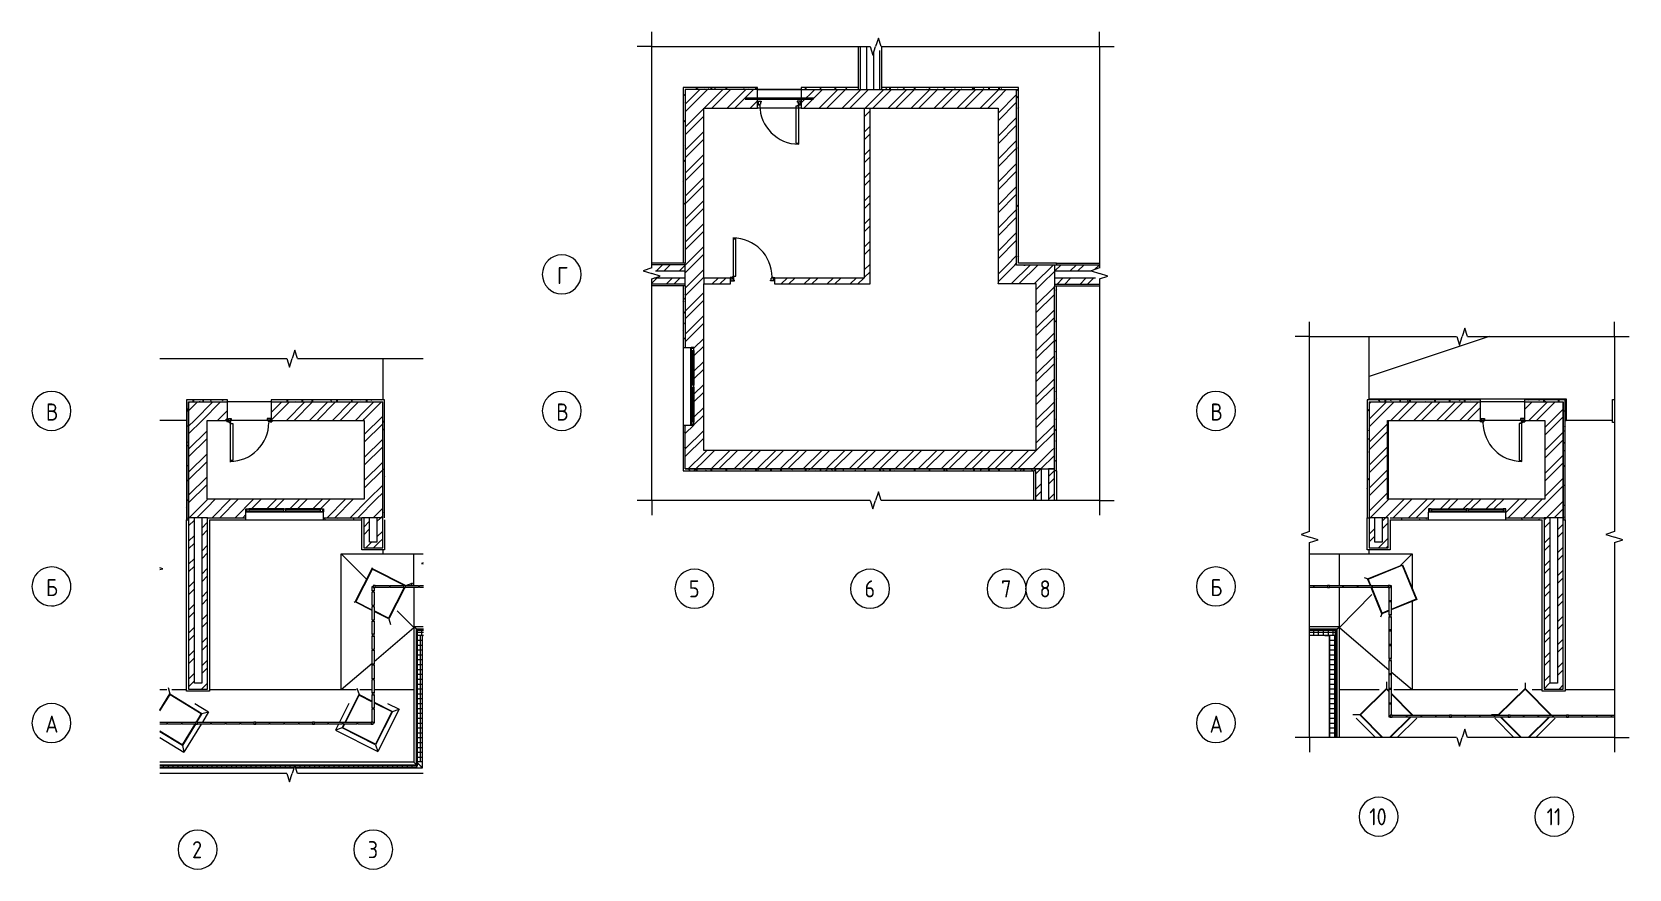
# Model space of a CAD drawing. Header units: millimetres. Extents: x -515342 to 330399, y -224905 to 507333.
# Drawn here: x -416926 to -384180, y 485872 to 503038 of the extents above; entities that cross this region are included whole.
import ezdxf

# ---------------------------------------------------------------- set-up
doc = ezdxf.new("R2010")
doc.units = ezdxf.units.MM
doc.linetypes.add('ASVP_Невидимые', pattern=[5, 3, -2])
doc.layers.get('0').update_dxf_attribs({"lineweight": 0})
for name, color, linetype, lineweight in [('_ Окна', 7, 'Continuous', 0), ('Аннотация', 7, 'Continuous', 0), ('Витраж', 7, 'Continuous', 0), ('Двери', 7, 'Continuous', 0), ('Каркас', 7, 'Continuous', 0), ('Крыша', 7, 'Continuous', 0), ('Обобщенные модели', 7, 'Continuous', 0), ('Ограждение', 7, 'Continuous', 0), ('Окна', 7, 'Continuous', 0), ('Оси', 7, 'Continuous', 0), ('Перекрытие', 7, 'Continuous', 0), ('Стены', 7, 'Continuous', 0), ('Стены внутренние', 7, 'Continuous', 0), ('Стены наружные', 7, 'Continuous', 0), ('Стены несущие', 7, 'Continuous', 0), ('Стены отделка', 7, 'Continuous', 0), ('Стены перегородки', 7, 'Continuous', 0), ('Стены штриховка', 7, 'Continuous', 0), ('Узлы', 7, 'Continuous', 0)]:
    doc.layers.add(name, color=color, linetype=linetype, lineweight=lineweight)
doc.styles.add('GOST Common', font='', dxfattribs={"width": 0.9, "height": 350})
doc.styles.get('GOST Common').set_extended_font_data('GOST Common')
pattern_1 = [(45, (-425928.9, 488866.48), (-235.732, 235.732), []), (45, (-425771.75, 488866.48), (-235.732, 235.732), [])]
pattern_2 = [(0, (-425928.9, 488866.48), (406.4, 101.6), [33.528, -271.272, 33.528, -271.272, -1625.6]), (0, (-425928.9, 488866.48), (406.4, 101.6), [-609.6, 33.528, -576.072, 33.528, -271.272, -711.2]), (0, (-425928.9, 488866.48), (406.4, 101.6), [-1524, 33.528, -169.672, 33.528, -474.472]), (120, (-425776.5, 488917.28), (-291.1882, 301.1527), [33.528, -271.272, 33.528, -271.272, -1625.6]), (120, (-425776.5, 488917.28), (-291.1882, 301.1527), [-609.6, 33.528, -576.072, 33.528, -271.272, -711.2]), (120, (-425776.5, 488917.28), (-291.1882, 301.1527), [-1524, 33.528, -169.672, 33.528, -474.472]), (240, (-425725.7, 489120.48), (-115.2118, -402.7527), [33.528, -271.272, 33.528, -271.272, -1625.6]), (240, (-425725.7, 489120.48), (-115.2118, -402.7527), [-609.6, 33.528, -576.072, 33.528, -271.272, -711.2]), (240, (-425725.7, 489120.48), (-115.2118, -402.7527), [-1524, 33.528, -169.672, 33.528, -474.472])]
pattern_3 = [(45, (-415303.9, 494972.67), (-235.7317, 235.7317), []), (45, (-415146.74, 494972.67), (-235.7317, 235.7317), [])]
pattern_4 = [(0, (-415303.9, 494972.67), (406.4, 101.6), [33.528, -271.272, 33.528, -271.272, -1625.6]), (0, (-415303.9, 494972.67), (406.4, 101.6), [-609.6, 33.528, -576.072, 33.528, -271.272, -711.2]), (0, (-415303.9, 494972.67), (406.4, 101.6), [-1524, 33.528, -169.672, 33.528, -474.472]), (120, (-415151.5, 495023.47), (-291.1882, 301.1527), [33.528, -271.272, 33.528, -271.272, -1625.6]), (120, (-415151.5, 495023.47), (-291.1882, 301.1527), [-609.6, 33.528, -576.072, 33.528, -271.272, -711.2]), (120, (-415151.5, 495023.47), (-291.1882, 301.1527), [-1524, 33.528, -169.672, 33.528, -474.472]), (240, (-415100.7, 495226.67), (-115.2118, -402.7527), [33.528, -271.272, 33.528, -1896.872]), (240, (-415100.7, 495226.67), (-115.2118, -402.7527), [-338.328, -271.272, 33.528, -576.072, -1016]), (240, (-415100.7, 495226.67), (-115.2118, -402.7527), [-1219.2, 33.528, -271.272, 33.528, -677.672]), (240, (-415100.7, 495226.67), (-115.2118, -402.7527), [-1557.528, -169.672, 33.528, -474.472])]
pattern_5 = [(45, (-474945.14, 488866.48), (-235.7317, 235.7317), []), (45, (-474788, 488866.48), (-235.7317, 235.7317), [])]
pattern_6 = [(0, (-474945.14, 488866.48), (406.4, 101.6), [33.528, -271.272, 33.528, -271.272, -1625.6]), (0, (-474945.14, 488866.48), (406.4, 101.6), [-609.6, 33.528, -576.072, 33.528, -271.272, -711.2]), (0, (-474945.14, 488866.48), (406.4, 101.6), [-1524, 33.528, -169.672, 33.528, -474.472]), (120, (-474792.74, 488917.28), (-291.18818, 301.15272), [33.528, -271.272, 33.528, -271.272, -1625.6]), (120, (-474792.74, 488917.28), (-291.18818, 301.15272), [-609.6, 33.528, -576.072, 33.528, -271.272, -711.2]), (120, (-474792.74, 488917.28), (-291.18818, 301.15272), [-1524, 33.528, -169.672, 33.528, -474.472]), (240, (-474741.94, 489120.48), (-115.21182, -402.75272), [33.528, -271.272, 33.528, -271.272, -1625.6]), (240, (-474741.94, 489120.48), (-115.21182, -402.75272), [-609.6, 33.528, -576.072, 33.528, -271.272, -711.2]), (240, (-474741.94, 489120.48), (-115.21182, -402.75272), [-1524, 33.528, -169.672, 33.528, -474.472])]

msp = doc.modelspace()

# ---------------------------------------------------------------- texts
at = {"layer": 'Оси', "char_height": 350, "attachment_point": 1, "style": 'GOST Common'}
for s, insert, width in [('\\fGOST Common|b0|i0|c204|p34|;\\W.9;Г', (-406160.3077, 498219.068), 274.177125), ('\\fGOST Common|b0|i0|c204|p34|;\\W.9;В', (-416638.9567, 495419.068), 310.253062), ('\\fGOST Common|b0|i0|c204|p34|;\\W.9;В', (-406175.1577, 495419.068), 310.253062), ('\\fGOST Common|b0|i0|c204|p34|;\\W.9;В', (-392764.495, 495419.068), 310.253062), ('\\fGOST Common|b0|i0|c204|p34|;\\W.9;Б', (-416638.9567, 491819.068), 310.253062), ('\\fGOST Common|b0|i0|c204|p34|;\\W.9;5', (-403455.8213, 491792.6212), 274.177125), ('\\fGOST Common|b0|i0|c204|p34|;\\W.9;6', (-399855.8213, 491792.6212), 274.177125), ('\\fGOST Common|b0|i0|c204|p34|;\\W.9;7', (-397055.8213, 491792.6212), 274.177125), ('\\fGOST Common|b0|i0|c204|p34|;\\W.9;8', (-396265.8213, 491792.6212), 274.177125), ('\\fGOST Common|b0|i0|c204|p34|;\\W.9;Б', (-392764.495, 491819.068), 310.253062), ('\\fGOST Common|b0|i0|c204|p34|;\\W.9;А', (-416653.8067, 489019.068), 346.329), ('\\fGOST Common|b0|i0|c204|p34|;\\W.9;А', (-392779.345, 489019.068), 346.329), ('10', (-389506.3235, 487118.562), 461.772), ('11', (-385870.7735, 487118.562), 375.18975), ('\\fGOST Common|b0|i0|c204|p34|;\\W.9;2', (-413642.6836, 486444.3729), 274.177125), ('\\fGOST Common|b0|i0|c204|p34|;\\W.9;3', (-410039.9836, 486444.3729), 266.961937)]:
    msp.add_mtext(s, dxfattribs=dict(at, insert=insert, width=width))

# ---------------------------------------------------------------- blocks, each defined once
blk = doc.blocks.new('FP_1-О_АР_П_Крыша - фрагмент 1')
at = {"layer": 'Обобщенные модели'}
for p, q in [((11433, -116), (14183, -116)), ((11505, -125), (11505, -84)), ((11605, -125), (11605, -84)), ((11705, -125), (11705, -84)), ((11805, -125), (11805, -84)), ((11905, -125), (11905, -84)), ((12005, -125), (12005, -84)), ((12105, -125), (12105, -84)), ((12205, -125), (12205, -84)), ((12305, -125), (12305, -84)), ((12405, -125), (12405, -84)), ((12505, -125), (12505, -84)), ((12605, -125), (12605, -84)), ((12705, -125), (12705, -84)), ((12805, -125), (12805, -84)), ((12905, -125), (12905, -84)), ((13005, -125), (13005, -84)), ((13105, -125), (13105, -84)), ((13205, -125), (13205, -84)), ((13305, -125), (13305, -84)), ((13405, -125), (13405, -84)), ((13505, -125), (13505, -84)), ((13605, -125), (13605, -84)), ((13705, -125), (13705, -84)), ((13805, -125), (13805, -84)), ((13905, -125), (13905, -84)), ((14005, -125), (14005, -84)), ((14105, -125), (14105, -84)), ((14216, -116), (16691, -116)), ((14305, -125), (14305, -84)), ((14405, -125), (14405, -84)), ((14505, -125), (14505, -84)), ((14605, -125), (14605, -84)), ((14705, -125), (14705, -84)), ((14805, -125), (14805, -84)), ((14905, -125), (14905, -84)), ((15005, -125), (15005, -84)), ((15105, -125), (15105, -84)), ((15205, -125), (15205, -84)), ((15305, -125), (15305, -84)), ((15405, -125), (15405, -84)), ((15505, -125), (15505, -84)), ((15605, -125), (15605, -84)), ((15705, -125), (15705, -84)), ((15805, -125), (15805, -84)), ((15905, -125), (15905, -84)), ((16005, -125), (16005, -84)), ((16105, -125), (16105, -84)), ((16205, -125), (16205, -84)), ((16305, -125), (16305, -84)), ((16405, -125), (16405, -84)), ((16505, -125), (16505, -84)), ((16605, -125), (16605, -84))]:
    blk.add_line(p, q, dxfattribs=at)
blk = doc.blocks.new('Влж_Решетка для желоба - Решетка 125-9884270-О_АР_П_Крыша - фрагмент 1')
at = {"layer": 'Обобщенные модели'}
for p, q in [((11433, -125), (14181, -125)), ((14218, -125), (16691, -125)), ((16691, -83), (16691, -125))]:
    blk.add_line(p, q, dxfattribs=at)
blk.add_blockref('FP_1-О_АР_П_Крыша - фрагмент 1', (0, 0), dxfattribs=at)
blk = doc.blocks.new('FP_2-О_АР_П_Крыша - фрагмент 1')
at = {"layer": 'Обобщенные модели'}
for p, q in [((0, -86), (2594, -86)), ((95, -22), (95, -41)), ((95, -41), (95, -84)), ((95, -84), (95, -125)), ((195, -22), (195, -41)), ((195, -41), (195, -84)), ((195, -84), (195, -125)), ((295, -22), (295, -41)), ((295, -41), (295, -84)), ((295, -84), (295, -125)), ((395, -22), (395, -41)), ((395, -41), (395, -84)), ((395, -84), (395, -125)), ((495, -22), (495, -41)), ((495, -41), (495, -84)), ((495, -84), (495, -125)), ((595, -22), (595, -41)), ((595, -41), (595, -84)), ((595, -84), (595, -125)), ((695, -22), (695, -41)), ((695, -41), (695, -84)), ((695, -84), (695, -125)), ((795, -22), (795, -41)), ((795, -41), (795, -84)), ((795, -84), (795, -125)), ((895, -22), (895, -41)), ((895, -41), (895, -84)), ((895, -84), (895, -125)), ((995, -22), (995, -41)), ((995, -41), (995, -84)), ((995, -84), (995, -125)), ((1095, -22), (1095, -41)), ((1095, -41), (1095, -84)), ((1095, -84), (1095, -125)), ((1195, -22), (1195, -41)), ((1195, -41), (1195, -84)), ((1195, -84), (1195, -125)), ((1295, -22), (1295, -41)), ((1295, -41), (1295, -84)), ((1295, -84), (1295, -125)), ((1395, -22), (1395, -41)), ((1395, -41), (1395, -84)), ((1395, -84), (1395, -125)), ((1495, -22), (1495, -41)), ((1495, -41), (1495, -84)), ((1495, -84), (1495, -125)), ((1595, -22), (1595, -41)), ((1595, -41), (1595, -84)), ((1595, -84), (1595, -125)), ((1695, -22), (1695, -41)), ((1695, -41), (1695, -84)), ((1695, -84), (1695, -125)), ((1795, -22), (1795, -41)), ((1795, -41), (1795, -84)), ((1795, -84), (1795, -125)), ((1895, -22), (1895, -41)), ((1895, -41), (1895, -84)), ((1895, -84), (1895, -125)), ((1995, -22), (1995, -41)), ((1995, -41), (1995, -84)), ((1995, -84), (1995, -125)), ((2095, -22), (2095, -41)), ((2095, -41), (2095, -84)), ((2095, -84), (2095, -125)), ((2195, -22), (2195, -41)), ((2195, -41), (2195, -84)), ((2195, -84), (2195, -125)), ((2295, -22), (2295, -41)), ((2295, -41), (2295, -84)), ((2295, -84), (2295, -125)), ((2395, -22), (2395, -41)), ((2395, -41), (2395, -84)), ((2395, -84), (2395, -125)), ((2495, -22), (2495, -41)), ((2495, -41), (2495, -84)), ((2495, -84), (2495, -125))]:
    blk.add_line(p, q, dxfattribs=at)
blk = doc.blocks.new('Влж_Решетка для желоба - Решетка 125-9912537-О_АР_П_Крыша - фрагмент 1')
at = {"layer": 'Обобщенные модели'}
for p, q in [((0, -125), (0, -22)), ((0, -125), (2594, -125)), ((2594, -22), (2594, -125))]:
    blk.add_line(p, q, dxfattribs=at)
blk.add_blockref('FP_2-О_АР_П_Крыша - фрагмент 1', (0, 0), dxfattribs=at)
blk = doc.blocks.new('Влж_Детали для желоба - Угол 90гр 125-9912461-О_АР_П_Крыша - фрагмент 1')
at = {"layer": 'Обобщенные модели'}
for p, q in [((1, 64), (1, 79)), ((92, 64), (1, 64)), ((92, 64), (92, 63))]:
    blk.add_line(p, q, dxfattribs=at)
blk = doc.blocks.new('Влж_Детали для желоба - Угол 90гр 125-9912225-О_АР_П_Крыша - фрагмент 1')
at = {"layer": 'Обобщенные модели'}
for p, q in [((-126, 155), (-125, 155)), ((-126, 155), (-126, -64)), ((-125, 62), (-125, -63)), ((-126, -64), (92, -64)), ((-125, -63), (0, -63)), ((92, -63), (92, -64))]:
    blk.add_line(p, q, dxfattribs=at)
blk.add_open_spline([(-22, 40), (-23, 40), (-26, 37), (-30, 32), (-35, 28), (-39, 24), (-42, 20), (-46, 16), (-50, 12), (-54, 8), (-58, 4), (-63, 0), (-67, -4), (-71, -8), (-75, -12), (-79, -16), (-83, -20), (-86, -24), (-90, -28), (-94, -31), (-97, -35), (-102, -39), (-106, -43), (-110, -47), (-113, -50), (-117, -54), (-120, -58), (-124, -61), (-125, -63), (-125, -63)], degree=3, knots=[0.2759446, 0.2759446, 0.2759446, 0.2759446, 0.2916667, 0.3333333, 0.3541667, 0.375, 0.3958333, 0.4166667, 0.4375, 0.4583333, 0.4791667, 0.5, 0.5208333, 0.5416667, 0.5625, 0.5833333, 0.6041667, 0.625, 0.6458333, 0.6666667, 0.6875, 0.7083333, 0.75, 0.7708333, 0.7916667, 0.8333333, 0.875, 0.9166667, 1, 1, 1, 1], dxfattribs=at)
blk = doc.blocks.new('FP_3-О_АР_П_Крыша - фрагмент 1')
at = {"layer": 'Обобщенные модели'}
for p, q in [((22, -60), (142, -60)), ((114, -41), (114, -22)), ((114, -84), (114, -41)), ((114, -125), (114, -84))]:
    blk.add_line(p, q, dxfattribs=at)
blk = doc.blocks.new('Влж_Решетка для желоба - Решетка 125-9912624-О_АР_П_Крыша - фрагмент 1')
at = {"layer": 'Обобщенные модели'}
blk.add_line((125, -125), (142, -125), dxfattribs=at)
blk.add_blockref('FP_3-О_АР_П_Крыша - фрагмент 1', (0, 0), dxfattribs=at)
blk = doc.blocks.new('СД_Люблино_Фасады_rvt-1-О_АР_П_Крыша - фрагмент 1')
at = {"layer": 'Обобщенные модели', "lineweight": 9}
for name, p in [('Влж_Решетка для желоба - Решетка 125-9912624-О_АР_П_Крыша - фрагмент 1', (16886, 1924)), ('Влж_Решетка для желоба - Решетка 125-9884270-О_АР_П_Крыша - фрагмент 1', (195, -795))]:
    blk.add_blockref(name, p, dxfattribs=at)
for name, p, rotation in [('Влж_Решетка для желоба - Решетка 125-9912537-О_АР_П_Крыша - фрагмент 1', (16886, -795), 90.0000000000001), ('Влж_Детали для желоба - Угол 90гр 125-9912461-О_АР_П_Крыша - фрагмент 1', (16948, 1799), 270.0000000000001), ('Влж_Детали для желоба - Угол 90гр 125-9912225-О_АР_П_Крыша - фрагмент 1', (16948, -795), 90.0000000000001)]:
    blk.add_blockref(name, p, dxfattribs=dict(at, rotation=rotation))
blk = doc.blocks.new('Дверь_Стальная_1 полотно - АР_Дверь_Внутренняя_850х1920h_коробка__Г_Пр-9822586-О_АР_П_Крыша - фрагмент 1')
at = {"layer": 'Двери', "lineweight": 18}
for p, q in [((-460, -210), (-460, -220)), ((-425, -220), (-460, -220)), ((-425, -150), (-369, -150)), ((-425, -220), (-425, -150)), ((-425, -220), (-405, -220)), ((-405, -210), (-405, -220)), ((-405, -210), (-385, -210)), ((-390, -230), (-390, -1030)), ((-380, -230), (-390, -230)), ((-385, -169), (-385, -210)), ((-385, -169), (-369, -169)), ((-380, -250), (-380, -230)), ((-380, -250), (-339, -250)), ((-369, -150), (-369, -169)), ((-339, -250), (-339, -1010)), ((369, -150), (369, -169)), ((425, -150), (369, -150)), ((385, -169), (369, -169)), ((385, -169), (385, -210)), ((405, -210), (385, -210)), ((405, -210), (405, -220)), ((425, -220), (405, -220)), ((425, -220), (425, -150)), ((425, -220), (460, -220)), ((460, -210), (460, -220)), ((-390, -1030), (-380, -1030)), ((-380, -1030), (-380, -1010)), ((-339, -1010), (-380, -1010))]:
    blk.add_line(p, q, dxfattribs=at)
at = {"layer": 'Двери', "linetype": 'ASVP_Невидимые', "lineweight": 18}
for p, q in [((-450, -150), (-425, -150)), ((-450, -210), (-450, -190)), ((-425, -210), (-450, -210)), ((450, -150), (425, -150)), ((425, -210), (450, -210)), ((450, -210), (450, -190))]:
    blk.add_line(p, q, dxfattribs=at)
at = {"layer": 'Двери', "lineweight": 18}
blk.add_circle((-400, -230), 10, dxfattribs=at)
blk.add_arc((-400, -230), 800, 270, 360, dxfattribs=at)
blk = doc.blocks.new('Окно_ПВХ_2Створки - АР_Окно_ОП_850_h_х1550_2ст-10187613-О_АР_П_Крыша - фрагмент 1')
at = {"layer": '_ Окна'}
for p, q in [((-795, -10), (-737, -10)), ((-795, -70), (-795, -10)), ((-719, -70), (-795, -70)), ((-775, -10), (-775, -70)), ((-719, -10), (-737, -10)), ((-737, -24), (-737, -56)), ((-737, -24), (-20, -24)), ((-737, -24), (-719, -24)), ((-737, -56), (-719, -56)), ((-719, -24), (-719, -10)), ((-719, -56), (-719, -70)), ((-719, -56), (-38, -56)), ((-20, -10), (-38, -10)), ((-38, -24), (-38, -10)), ((-20, -24), (-38, -24)), ((-38, -56), (-20, -56)), ((-38, -70), (-38, -56)), ((38, -70), (-38, -70)), ((-20, -10), (20, -10)), ((-20, -56), (-20, -24)), ((38, -10), (20, -10)), ((20, -24), (20, -56)), ((20, -24), (737, -24)), ((20, -24), (38, -24)), ((20, -56), (38, -56)), ((38, -24), (38, -10)), ((38, -56), (38, -70)), ((38, -56), (719, -56)), ((737, -10), (719, -10)), ((719, -24), (719, -10)), ((737, -24), (719, -24)), ((719, -56), (737, -56)), ((719, -70), (719, -56)), ((795, -70), (719, -70)), ((737, -10), (795, -10)), ((737, -56), (737, -24)), ((775, -10), (775, -70)), ((795, -10), (795, -70))]:
    blk.add_line(p, q, dxfattribs=at)
at = {"layer": 'Окна'}
for p, q in [((-38, -10), (-719, -10)), ((-719, -70), (-38, -70)), ((719, -10), (38, -10)), ((38, -70), (719, -70))]:
    blk.add_line(p, q, dxfattribs=at)
blk = doc.blocks.new('Ограждение - Ограждение-9809147-О_АР_П_Крыша - фрагмент 1')
at = {"layer": 'Ограждение'}
for p, q in [((16885, 1925), (16835, 1975)), ((16885, 1925), (16885, -855)), ((17028, 1925), (16885, 1925)), ((16886, -856), (16886, 1924)), ((16907, 1903), (16886, 1924)), ((16886, 1924), (17028, 1924)), ((16908, -878), (16908, 1902)), ((16908, 1902), (17028, 1902)), ((11628, -855), (16885, -855)), ((11628, -856), (16886, -856)), ((11628, -878), (14389, -878)), ((14400, -878), (16908, -878)), ((16885, -855), (16835, -805)), ((16907, -877), (16886, -856))]:
    blk.add_line(p, q, dxfattribs=at)
for points in [[(16886, 1924), (16886, 1924), (16886, 1924), (16885, 1925), (16885, 1925), (16885, 1925)], [(16908, 1902), (16908, 1902), (16908, 1902), (16908, 1902), (16907, 1903), (16907, 1903)], [(16886, -856), (16886, -856), (16886, -856), (16885, -855), (16885, -855), (16885, -855)], [(16908, -878), (16908, -878), (16908, -878), (16908, -878), (16907, -877), (16907, -877)]]:
    blk.add_open_spline(points, degree=3, dxfattribs=at)
blk = doc.blocks.new('Прямоугольный импост - АР_Импост_16х16 _вертикальное заполнение ограждений_-10061087-О_АР_П_Крыша - фрагмент 1')
at = {"layer": 'Витраж', "lineweight": 18}
for p, q in [((-8, 8), (8, 8)), ((-8, -8), (-8, 8)), ((8, 8), (8, -8)), ((8, -8), (-8, -8))]:
    blk.add_line(p, q, dxfattribs=at)
blk = doc.blocks.new('Прямоугольный импост - АР_Импост_40х40 _поручень ограждения на кровле_-10061120-О_АР_П_Крыша - фрагмент 1')
at = {"layer": 'Витраж', "lineweight": 18}
for p, q in [((-20, 20), (20, 20)), ((-20, -20), (-20, 20)), ((20, 20), (20, -20)), ((20, -20), (-20, -20))]:
    blk.add_line(p, q, dxfattribs=at)
blk = doc.blocks.new('Прямоугольный импост - АР_Импост_40х40 _поручень ограждения на кровле_-10061089-О_АР_П_Крыша - фрагмент 1')
at = {"layer": 'Витраж'}
for p, q in [((16948, 2808), (16948, 2820)), ((16948, 2820), (17028, 2820)), ((16948, 2780), (16948, 2792)), ((17028, 2780), (16948, 2780))]:
    blk.add_line(p, q, dxfattribs=at)
blk = doc.blocks.new('Прямоугольный импост - АР_Импост_40х40 _поручень ограждения на кровле_-10061107-О_АР_П_Крыша - фрагмент 1')
at = {"layer": 'Витраж'}
for p, q in [((16660, 2820), (16932, 2820)), ((16932, 2780), (16660, 2780)), ((16932, 2820), (16932, 2808)), ((16932, 2792), (16932, 2780))]:
    blk.add_line(p, q, dxfattribs=at)
blk = doc.blocks.new('Прямоугольный импост - АР_Импост_40х40 _поручень ограждения на кровле_-V4-О_АР_П_Крыша - фрагмент 1')
at = {"layer": 'Витраж'}
for p, q in [((16348, 2808), (16348, 2820)), ((16348, 2820), (16620, 2820)), ((16348, 2780), (16348, 2792)), ((16620, 2780), (16348, 2780))]:
    blk.add_line(p, q, dxfattribs=at)
blk = doc.blocks.new('Прямоугольный импост - АР_Импост_40х40 _поручень ограждения на кровле_-10061163-О_АР_П_Крыша - фрагмент 1')
at = {"layer": 'Витраж'}
for p, q in [((16040, 2820), (16332, 2820)), ((16332, 2780), (16040, 2780)), ((16332, 2820), (16332, 2808)), ((16332, 2792), (16332, 2780))]:
    blk.add_line(p, q, dxfattribs=at)
blk = doc.blocks.new('Прямоугольный импост - АР_Импост_40х40 _стойка ограждения на кровле_-10061404-О_АР_П_Крыша - фрагмент 1')
at = {"layer": 'Витраж', "lineweight": 18}
for p, q in [((0, 20), (-40, 20)), ((-40, 20), (-40, -20)), ((0, -20), (0, 20)), ((-40, -20), (0, -20))]:
    blk.add_line(p, q, dxfattribs=at)
blk = doc.blocks.new('Прямоугольный импост - АР_Импост_40х40 _стойка ограждения на кровле_-10058719-О_АР_П_Крыша - фрагмент 1')
at = {"layer": 'Витраж', "lineweight": 18}
for p, q in [((-20, 20), (20, 20)), ((-20, -20), (-20, 20)), ((20, 20), (20, -20)), ((20, -20), (-20, -20))]:
    blk.add_line(p, q, dxfattribs=at)
blk = doc.blocks.new('Прямоугольный импост - АР_Импост_40х40 _поручень ограждения на кровле_-10061411-О_АР_П_Крыша - фрагмент 1')
at = {"layer": 'Витраж'}
for p, q in [((15980, 2800), (16000, 2800)), ((15980, 2708), (15980, 2800)), ((15992, 2708), (15980, 2708)), ((16020, 2708), (16008, 2708)), ((16020, 2780), (16020, 2708))]:
    blk.add_line(p, q, dxfattribs=at)
blk = doc.blocks.new('Прямоугольный импост - АР_Импост_40х40 _поручень ограждения на кровле_-V5-О_АР_П_Крыша - фрагмент 1')
at = {"layer": 'Витраж'}
for p, q in [((15980, 2692), (15992, 2692)), ((15980, 2408), (15980, 2692)), ((16008, 2692), (16020, 2692)), ((16020, 2692), (16020, 2408)), ((15992, 2408), (15980, 2408)), ((16020, 2408), (16008, 2408))]:
    blk.add_line(p, q, dxfattribs=at)
blk = doc.blocks.new('Прямоугольный импост - АР_Импост_40х40 _поручень ограждения на кровле_-10061412-О_АР_П_Крыша - фрагмент 1')
at = {"layer": 'Витраж'}
for p, q in [((15980, 292), (15992, 292)), ((15980, 20), (15980, 292)), ((16008, 292), (16020, 292)), ((16020, 292), (16020, 0)), ((16020, 0), (16000, 0))]:
    blk.add_line(p, q, dxfattribs=at)
blk = doc.blocks.new('Прямоугольный импост - АР_Импост_40х40 _поручень ограждения на кровле_-10061694-О_АР_П_Крыша - фрагмент 1')
at = {"layer": 'Витраж', "lineweight": 18}
for p, q in [((-40, 20), (0, 20)), ((-40, -20), (-40, 20)), ((0, 20), (0, -20)), ((0, -20), (-40, -20))]:
    blk.add_line(p, q, dxfattribs=at)
blk = doc.blocks.new('Прямоугольный импост - АР_Импост_40х40 _поручень ограждения на кровле_-10061761-О_АР_П_Крыша - фрагмент 1')
at = {"layer": 'Витраж'}
for p, q in [((15683, 8), (15683, 20)), ((15683, 20), (15960, 20)), ((15683, -20), (15683, -8)), ((15960, -20), (15683, -20))]:
    blk.add_line(p, q, dxfattribs=at)
blk = doc.blocks.new('Прямоугольный импост - АР_Импост_40х40 _поручень ограждения на кровле_-V6-О_АР_П_Крыша - фрагмент 1')
at = {"layer": 'Витраж'}
for p, q in [((11628, 20), (11767, 20)), ((11767, 20), (11767, 8)), ((11767, -20), (11628, -20)), ((11767, -8), (11767, -20))]:
    blk.add_line(p, q, dxfattribs=at)
blk = doc.blocks.new('откос_окно_штукатурка - АР_Отделка_Откос-10187838-О_АР_П_Крыша - фрагмент 1')
at = {"layer": 'Обобщенные модели'}
for p, q in [((-795, 0), (-795, 156)), ((795, 156), (-795, 156)), ((-795, 0), (795, 0)), ((795, 0), (795, 156))]:
    blk.add_line(p, q, dxfattribs=at)
blk = doc.blocks.new('Обрыв_Прямоугольник - По умолчанию-9739459-О_АР_П_Крыша - фрагмент 1')
at = {"layer": 'Узлы'}
for p, q in [((117, 0), (2717, 0)), ((2939, 0), (5516, 0)), ((2717, -8507), (117, -8507)), ((5516, -8507), (2939, -8507))]:
    blk.add_line(p, q, dxfattribs=at)
blk = doc.blocks.new('Окно_ПВХ_2Створки - АР_Окно_ОП_850_h_х1550_2ст-10187637-О_АР_П_Крыша - фрагмент 2')
at = {"layer": '_ Окна'}
for p, q in [((-719, 70), (-795, 70)), ((-795, 70), (-795, 10)), ((-795, 10), (-737, 10)), ((-775, 10), (-775, 70)), ((-737, 24), (-737, 56)), ((-737, 56), (-719, 56)), ((-737, 24), (-20, 24)), ((-737, 24), (-719, 24)), ((-719, 10), (-737, 10)), ((-719, 56), (-719, 70)), ((-719, 56), (-38, 56)), ((-719, 24), (-719, 10)), ((38, 70), (-38, 70)), ((-38, 70), (-38, 56)), ((-38, 56), (-20, 56)), ((-38, 24), (-38, 10)), ((-20, 24), (-38, 24)), ((-20, 10), (-38, 10)), ((-20, 56), (-20, 24)), ((-20, 10), (20, 10)), ((20, 24), (20, 56)), ((20, 56), (38, 56)), ((20, 24), (737, 24)), ((20, 24), (38, 24)), ((38, 10), (20, 10)), ((38, 56), (38, 70)), ((38, 56), (719, 56)), ((38, 24), (38, 10)), ((719, 70), (719, 56)), ((795, 70), (719, 70)), ((719, 56), (737, 56)), ((719, 24), (719, 10)), ((737, 24), (719, 24)), ((737, 10), (719, 10)), ((737, 56), (737, 24)), ((737, 10), (795, 10)), ((775, 10), (775, 70)), ((795, 10), (795, 70))]:
    blk.add_line(p, q, dxfattribs=at)
at = {"layer": 'Окна'}
for p, q in [((-719, 70), (-38, 70)), ((-38, 10), (-719, 10)), ((38, 70), (719, 70)), ((719, 10), (38, 10))]:
    blk.add_line(p, q, dxfattribs=at)
blk = doc.blocks.new('Дверь_Стальная_1 полотно - АР_Дверь_Внутренняя_850х1920h_коробка__Г_Пр-9822648-О_АР_П_Крыша - фрагмент 2')
at = {"layer": 'Двери', "lineweight": 18}
for p, q in [((-390, 130), (-390, 930)), ((-390, 930), (-380, 930)), ((-380, 930), (-380, 910)), ((-339, 910), (-380, 910)), ((-339, 150), (-339, 910)), ((-425, 120), (-450, 120)), ((-425, 120), (-405, 120)), ((-425, 120), (-425, 50)), ((-425, 50), (-369, 50)), ((-405, 110), (-405, 120)), ((-405, 110), (-385, 110)), ((-380, 130), (-390, 130)), ((-385, 69), (-385, 110)), ((-385, 69), (-369, 69)), ((-380, 150), (-380, 130)), ((-380, 150), (-339, 150)), ((-369, 50), (-369, 69)), ((385, 69), (369, 69)), ((369, 50), (369, 69)), ((425, 50), (369, 50)), ((405, 110), (385, 110)), ((385, 69), (385, 110)), ((425, 120), (405, 120)), ((405, 110), (405, 120)), ((425, 120), (425, 50)), ((425, 120), (450, 120))]:
    blk.add_line(p, q, dxfattribs=at)
at = {"layer": 'Двери', "linetype": 'ASVP_Невидимые', "lineweight": 18}
for p, q in [((-425, 110), (-450, 110)), ((-450, 50), (-425, 50)), ((425, 110), (450, 110)), ((450, 50), (425, 50))]:
    blk.add_line(p, q, dxfattribs=at)
at = {"layer": 'Двери', "lineweight": 18}
blk.add_circle((-400, 130), 10, dxfattribs=at)
blk.add_arc((-400, 130), 800, 0, 90, dxfattribs=at)
blk = doc.blocks.new('Дверь_Стальная_1 полотно - АР_Дверь_Внутренняя_850х1920h_коробка__Г_Пр-9822353-О_АР_П_Крыша - фрагмент 2')
at = {"layer": 'Двери', "lineweight": 18}
for p, q in [((-390, 80), (-390, 880)), ((-390, 880), (-380, 880)), ((-380, 880), (-380, 860)), ((-339, 860), (-380, 860)), ((-339, 100), (-339, 860)), ((-460, 60), (-460, 70)), ((-425, 70), (-460, 70)), ((-425, 70), (-405, 70)), ((-425, 70), (-425, 0)), ((-425, 0), (-369, 0)), ((-405, 60), (-405, 70)), ((-405, 60), (-385, 60)), ((-380, 80), (-390, 80)), ((-385, 19), (-385, 60)), ((-385, 19), (-369, 19)), ((-380, 100), (-380, 80)), ((-380, 100), (-339, 100)), ((-369, 0), (-369, 19)), ((385, 19), (369, 19)), ((369, 0), (369, 19)), ((425, 0), (369, 0)), ((405, 60), (385, 60)), ((385, 19), (385, 60)), ((425, 70), (405, 70)), ((405, 60), (405, 70)), ((425, 70), (425, 0)), ((425, 70), (460, 70)), ((460, 60), (460, 70))]:
    blk.add_line(p, q, dxfattribs=at)
at = {"layer": 'Двери', "linetype": 'ASVP_Невидимые', "lineweight": 18}
for p, q in [((-425, 60), (-450, 60)), ((-450, 0), (-425, 0)), ((425, 60), (450, 60)), ((450, 0), (425, 0))]:
    blk.add_line(p, q, dxfattribs=at)
at = {"layer": 'Двери', "lineweight": 18}
blk.add_circle((-400, 80), 10, dxfattribs=at)
blk.add_arc((-400, 80), 800, 0, 90, dxfattribs=at)
blk = doc.blocks.new('откос_окно_штукатурка - АР_Отделка_Откос-10187838-О_АР_П_Крыша - фрагмент 2')
at = {"layer": 'Обобщенные модели'}
for p, q in [((-795, 0), (-795, 156)), ((795, 156), (-795, 156)), ((-795, 0), (795, 0)), ((795, 0), (795, 156))]:
    blk.add_line(p, q, dxfattribs=at)
blk = doc.blocks.new('Перемычка_Металл - АР_Перемычка_Металл_L70х70х6_ширина380_длина1400-10634090-О_АР_П_Крыша - фрагмент 2')
at = {"layer": 'Каркас', "lineweight": 40}
blk.add_line((51500, 12800), (50100, 12800), dxfattribs=at)
blk = doc.blocks.new('Обрыв_Прямоугольник - По умолчанию-9739463-О_АР_П_Крыша - фрагмент 2')
at = {"layer": 'Узлы'}
for p, q in [((0, -4541), (0, 0)), ((0, 0), (4481, 0)), ((4703, 0), (9181, 0)), ((9181, 0), (9181, -4541)), ((0, -9307), (0, -4763)), ((9181, -4763), (9181, -9307)), ((4481, -9307), (0, -9307)), ((9181, -9307), (4703, -9307))]:
    blk.add_line(p, q, dxfattribs=at)
blk = doc.blocks.new('FP_7-О_АР_П_Крыша - фрагмент 3')
at = {"layer": 'Обобщенные модели'}
for p, q in [((67330, -60), (67858, -60)), ((67414, -41), (67414, -22)), ((67414, -84), (67414, -41)), ((67414, -125), (67414, -84)), ((67514, -41), (67514, -22)), ((67514, -84), (67514, -41)), ((67514, -125), (67514, -84)), ((67614, -41), (67614, -22)), ((67614, -84), (67614, -41)), ((67614, -125), (67614, -84)), ((67714, -41), (67714, -22)), ((67714, -84), (67714, -41)), ((67714, -125), (67714, -84)), ((67814, -41), (67814, -22)), ((67814, -84), (67814, -41)), ((67814, -125), (67814, -84))]:
    blk.add_line(p, q, dxfattribs=at)
blk = doc.blocks.new('Влж_Решетка для желоба - Решетка 125-9912624-О_АР_П_Крыша - фрагмент 3')
at = {"layer": 'Обобщенные модели'}
for p, q in [((67330, -125), (67733, -125)), ((67858, -22), (67858, -125))]:
    blk.add_line(p, q, dxfattribs=at)
blk.add_blockref('FP_7-О_АР_П_Крыша - фрагмент 3', (0, 0), dxfattribs=at)
blk = doc.blocks.new('FP_8-О_АР_П_Крыша - фрагмент 3')
at = {"layer": 'Обобщенные модели'}
for p, q in [((495, 114), (2594, 114)), ((495, 14), (2594, 14)), ((595, 125), (595, 84)), ((595, 84), (595, 41)), ((595, 41), (595, 0)), ((695, 125), (695, 84)), ((695, 84), (695, 41)), ((695, 41), (695, 0)), ((795, 125), (795, 84)), ((795, 84), (795, 41)), ((795, 41), (795, 0)), ((895, 125), (895, 84)), ((895, 84), (895, 41)), ((895, 41), (895, 0)), ((995, 125), (995, 84)), ((995, 84), (995, 41)), ((995, 41), (995, 0)), ((1095, 125), (1095, 84)), ((1095, 84), (1095, 41)), ((1095, 41), (1095, 0)), ((1195, 125), (1195, 84)), ((1195, 84), (1195, 41)), ((1195, 41), (1195, 0)), ((1295, 125), (1295, 84)), ((1295, 84), (1295, 41)), ((1295, 41), (1295, 0)), ((1395, 125), (1395, 84)), ((1395, 84), (1395, 41)), ((1395, 41), (1395, 0)), ((1495, 125), (1495, 84)), ((1495, 84), (1495, 41)), ((1495, 41), (1495, 0)), ((1595, 125), (1595, 84)), ((1595, 84), (1595, 41)), ((1595, 41), (1595, 0)), ((1695, 125), (1695, 84)), ((1695, 84), (1695, 41)), ((1695, 41), (1695, 0)), ((1795, 125), (1795, 84)), ((1795, 84), (1795, 41)), ((1795, 41), (1795, 0)), ((1895, 125), (1895, 84)), ((1895, 84), (1895, 41)), ((1895, 41), (1895, 0)), ((1995, 125), (1995, 84)), ((1995, 84), (1995, 41)), ((1995, 41), (1995, 0)), ((2095, 125), (2095, 84)), ((2095, 84), (2095, 41)), ((2095, 41), (2095, 0)), ((2195, 125), (2195, 84)), ((2195, 84), (2195, 41)), ((2195, 41), (2195, 0)), ((2295, 125), (2295, 84)), ((2295, 84), (2295, 41)), ((2295, 41), (2295, 0)), ((2395, 125), (2395, 84)), ((2395, 84), (2395, 41)), ((2395, 41), (2395, 0)), ((2495, 125), (2495, 84)), ((2495, 84), (2495, 41)), ((2495, 41), (2495, 0))]:
    blk.add_line(p, q, dxfattribs=at)
blk = doc.blocks.new('Влж_Решетка для желоба - Решетка 125-9912729-О_АР_П_Крыша - фрагмент 3')
at = {"layer": 'Обобщенные модели'}
for p, q in [((2594, 125), (495, 125)), ((2594, 0), (495, 0)), ((2594, 125), (2594, 0))]:
    blk.add_line(p, q, dxfattribs=at)
blk.add_blockref('FP_8-О_АР_П_Крыша - фрагмент 3', (0, 0), dxfattribs=at)
blk = doc.blocks.new('ASVP_ОМ_Водосточная воронка_Желоб - Водосточная воронка 125_100-9884792-О_АР_П_Крыша - фрагмент 3')
at = {"layer": 'Обобщенные модели'}
for points, knots in [([(33, 80), (34, 79), (36, 79), (39, 78), (40, 78)], [-0.30539456, -0.30539456, -0.30539456, -0.30539456, -0.28571429, -0.2511417, -0.2511417, -0.2511417, -0.2511417]), ([(40, -78), (39, -78), (36, -79), (34, -79), (33, -79)], [-0.75, -0.75, -0.75, -0.75, -0.71428571, -0.69558945, -0.69558945, -0.69558945, -0.69558945])]:
    blk.add_open_spline(points, degree=3, knots=knots, dxfattribs=at)
blk = doc.blocks.new('Влж_Детали для желоба - Угол 90гр 125-9912730-О_АР_П_Крыша - фрагмент 3')
at = {"layer": 'Обобщенные модели'}
for p, q in [((-103, 63), (92, 63)), ((0, 62), (-103, 62)), ((92, 63), (92, 62)), ((1, -155), (0, -155)), ((1, -64), (92, -64)), ((1, -155), (1, -64)), ((92, -63), (92, -64))]:
    blk.add_line(p, q, dxfattribs=at)
blk = doc.blocks.new('СД_Люблино_Фасады_rvt-3-О_АР_П_Крыша - фрагмент 3')
at = {"layer": 'Обобщенные модели', "lineweight": 9}
for name, p in [('Влж_Решетка для желоба - Решетка 125-9912624-О_АР_П_Крыша - фрагмент 3', (16886, 1924)), ('ASVP_ОМ_Водосточная воронка_Желоб - Водосточная воронка 125_100-9884792-О_АР_П_Крыша - фрагмент 3', (84712, 312))]:
    blk.add_blockref(name, p, dxfattribs=at)
for name, p, rotation in [('Влж_Детали для желоба - Угол 90гр 125-9912730-О_АР_П_Крыша - фрагмент 3', (84682, 1799), 269.9999999999999), ('Влж_Решетка для желоба - Решетка 125-9912729-О_АР_П_Крыша - фрагмент 3', (84744, -795), 89.99999999999991)]:
    blk.add_blockref(name, p, dxfattribs=dict(at, rotation=rotation))
blk = doc.blocks.new('Дверь_Стальная_1 полотно - АР_Дверь_Внутренняя_850х1920h_коробка__Г_Пр-9822588-О_АР_П_Крыша - фрагмент 3')
at = {"layer": 'Двери', "lineweight": 18}
for p, q in [((-390, 230), (-390, 1030)), ((-390, 1030), (-380, 1030)), ((-380, 1030), (-380, 1010)), ((-339, 1010), (-380, 1010)), ((-339, 250), (-339, 1010)), ((-460, 210), (-460, 220)), ((-425, 220), (-460, 220)), ((-425, 220), (-405, 220)), ((-425, 220), (-425, 150)), ((-425, 150), (-369, 150)), ((-405, 210), (-405, 220)), ((-405, 210), (-385, 210)), ((-380, 230), (-390, 230)), ((-385, 169), (-385, 210)), ((-385, 169), (-369, 169)), ((-380, 250), (-380, 230)), ((-380, 250), (-339, 250)), ((-369, 150), (-369, 169)), ((385, 169), (369, 169)), ((369, 150), (369, 169)), ((425, 150), (369, 150)), ((405, 210), (385, 210)), ((385, 169), (385, 210)), ((425, 220), (405, 220)), ((405, 210), (405, 220)), ((425, 220), (425, 150)), ((425, 220), (460, 220)), ((460, 210), (460, 220))]:
    blk.add_line(p, q, dxfattribs=at)
at = {"layer": 'Двери', "linetype": 'ASVP_Невидимые', "lineweight": 18}
for p, q in [((-450, 210), (-450, 190)), ((-425, 210), (-450, 210)), ((-450, 150), (-425, 150)), ((425, 210), (450, 210)), ((450, 150), (425, 150)), ((450, 210), (450, 190))]:
    blk.add_line(p, q, dxfattribs=at)
at = {"layer": 'Двери', "lineweight": 18}
blk.add_circle((-400, 230), 10, dxfattribs=at)
blk.add_arc((-400, 230), 800, 0, 90, dxfattribs=at)
blk = doc.blocks.new('Окно_ПВХ_2Створки - АР_Окно_ОП_850_h_х1550_2ст-10249525-О_АР_П_Крыша - фрагмент 3')
at = {"layer": '_ Окна'}
for p, q in [((-719, 70), (-795, 70)), ((-795, 70), (-795, 10)), ((-795, 10), (-737, 10)), ((-775, 10), (-775, 70)), ((-737, 24), (-737, 56)), ((-737, 56), (-719, 56)), ((-737, 24), (-20, 24)), ((-737, 24), (-719, 24)), ((-719, 10), (-737, 10)), ((-719, 56), (-719, 70)), ((-719, 56), (-38, 56)), ((-719, 24), (-719, 10)), ((38, 70), (-38, 70)), ((-38, 70), (-38, 56)), ((-38, 56), (-20, 56)), ((-38, 24), (-38, 10)), ((-20, 24), (-38, 24)), ((-20, 10), (-38, 10)), ((-20, 56), (-20, 24)), ((-20, 10), (20, 10)), ((20, 24), (20, 56)), ((20, 56), (38, 56)), ((20, 24), (737, 24)), ((20, 24), (38, 24)), ((38, 10), (20, 10)), ((38, 56), (38, 70)), ((38, 56), (719, 56)), ((38, 24), (38, 10)), ((719, 70), (719, 56)), ((795, 70), (719, 70)), ((719, 56), (737, 56)), ((719, 24), (719, 10)), ((737, 24), (719, 24)), ((737, 10), (719, 10)), ((737, 56), (737, 24)), ((737, 10), (795, 10)), ((775, 10), (775, 70)), ((795, 10), (795, 70))]:
    blk.add_line(p, q, dxfattribs=at)
at = {"layer": 'Окна'}
for p, q in [((-719, 70), (-38, 70)), ((-38, 10), (-719, 10)), ((38, 70), (719, 70)), ((719, 10), (38, 10))]:
    blk.add_line(p, q, dxfattribs=at)
blk = doc.blocks.new('Ограждение - Ограждение-9809147-О_АР_П_Крыша - фрагмент 3')
at = {"layer": 'Ограждение'}
for p, q in [((84775, 1925), (84825, 1975)), ((84775, 1925), (84216, 1925)), ((84216, 1924), (84774, 1924)), ((84216, 1902), (84752, 1902)), ((84752, 1902), (84752, -300)), ((84753, 1903), (84774, 1924)), ((84774, 1924), (84774, -300)), ((84775, -300), (84775, 1925))]:
    blk.add_line(p, q, dxfattribs=at)
for points in [[(84752, 1902), (84752, 1902), (84752, 1902), (84752, 1902), (84753, 1903), (84753, 1903)], [(84774, 1924), (84774, 1924), (84774, 1924), (84775, 1925), (84775, 1925), (84775, 1925)]]:
    blk.add_open_spline(points, degree=3, dxfattribs=at)
blk = doc.blocks.new('Прямоугольный импост - АР_Импост_16х16 _вертикальное заполнение ограждений_-10058717-О_АР_П_Крыша - фрагмент 3')
at = {"layer": 'Витраж', "lineweight": 18}
for p, q in [((-8, 8), (8, 8)), ((-8, -8), (-8, 8)), ((8, 8), (8, -8)), ((8, -8), (-8, -8))]:
    blk.add_line(p, q, dxfattribs=at)
blk = doc.blocks.new('Прямоугольный импост - АР_Импост_40х40 _поручень ограждения на кровле_-10059252-О_АР_П_Крыша - фрагмент 3')
at = {"layer": 'Витраж', "lineweight": 18}
for p, q in [((-20, 20), (20, 20)), ((-20, -20), (-20, 20)), ((20, 20), (20, -20)), ((20, -20), (-20, -20))]:
    blk.add_line(p, q, dxfattribs=at)
blk = doc.blocks.new('Прямоугольный импост - АР_Импост_40х40 _поручень ограждения на кровле_-10058582-О_АР_П_Крыша - фрагмент 3')
at = {"layer": 'Витраж'}
for p, q in [((90405, 160), (90465, 160)), ((90465, 120), (90405, 120))]:
    blk.add_line(p, q, dxfattribs=at)
blk = doc.blocks.new('Прямоугольный импост - АР_Импост_40х40 _поручень ограждения на кровле_-V9-О_АР_П_Крыша - фрагмент 3')
at = {"layer": 'Витраж'}
for p, q in [((90105, 160), (90405, 160)), ((90405, 120), (90105, 120))]:
    blk.add_line(p, q, dxfattribs=at)
blk = doc.blocks.new('Прямоугольный импост - АР_Импост_40х40 _поручень ограждения на кровле_-V10-О_АР_П_Крыша - фрагмент 3')
at = {"layer": 'Витраж'}
for p, q in [((89525, 160), (89805, 160)), ((89805, 120), (89525, 120))]:
    blk.add_line(p, q, dxfattribs=at)
blk = doc.blocks.new('Прямоугольный импост - АР_Импост_40х40 _поручень ограждения на кровле_-V11-О_АР_П_Крыша - фрагмент 3')
at = {"layer": 'Витраж'}
for p, q in [((89205, 160), (89485, 160)), ((89485, 120), (89205, 120))]:
    blk.add_line(p, q, dxfattribs=at)
blk = doc.blocks.new('Прямоугольный импост - АР_Импост_40х40 _поручень ограждения на кровле_-10059455-О_АР_П_Крыша - фрагмент 3')
at = {"layer": 'Витраж'}
for p, q in [((85865, 120), (85845, 120)), ((85905, 160), (86205, 160)), ((86205, 120), (85905, 120))]:
    blk.add_line(p, q, dxfattribs=at)
blk = doc.blocks.new('Прямоугольный импост - АР_Импост_40х40 _стойка ограждения на кровле_-10059257-О_АР_П_Крыша - фрагмент 3')
at = {"layer": 'Витраж', "lineweight": 18}
for p, q in [((0, 20), (-40, 20)), ((-40, 20), (-40, -20)), ((0, -20), (0, 20)), ((-40, -20), (0, -20))]:
    blk.add_line(p, q, dxfattribs=at)
blk = doc.blocks.new('Прямоугольный импост - АР_Импост_40х40 _стойка ограждения на кровле_-10058718-О_АР_П_Крыша - фрагмент 3')
at = {"layer": 'Витраж', "lineweight": 18}
for p, q in [((-20, 20), (20, 20)), ((-20, -20), (-20, 20)), ((20, 20), (20, -20)), ((20, -20), (-20, -20))]:
    blk.add_line(p, q, dxfattribs=at)
blk = doc.blocks.new('Прямоугольный импост - АР_Импост_40х40 _поручень ограждения на кровле_-10059454-О_АР_П_Крыша - фрагмент 3')
at = {"layer": 'Витраж'}
for p, q in [((85845, 120), (85845, 400)), ((85885, 400), (85885, 160))]:
    blk.add_line(p, q, dxfattribs=at)
blk = doc.blocks.new('Прямоугольный импост - АР_Импост_40х40 _поручень ограждения на кровле_-10060284-О_АР_П_Крыша - фрагмент 3')
at = {"layer": 'Витраж'}
for p, q in [((85845, 2500), (85845, 2780)), ((85885, 2820), (85885, 2500))]:
    blk.add_line(p, q, dxfattribs=at)
blk = doc.blocks.new('Прямоугольный импост - АР_Импост_40х40 _стойка ограждения на кровле_-10060271-О_АР_П_Крыша - фрагмент 3')
at = {"layer": 'Витраж', "lineweight": 18}
for p, q in [((-40, 20), (0, 20)), ((-40, -20), (-40, 20)), ((0, 20), (0, -20)), ((0, -20), (-40, -20))]:
    blk.add_line(p, q, dxfattribs=at)
blk = doc.blocks.new('Прямоугольный импост - АР_Импост_40х40 _поручень ограждения на кровле_-10060283-О_АР_П_Крыша - фрагмент 3')
at = {"layer": 'Витраж'}
for p, q in [((85800, 2820), (85825, 2820)), ((85825, 2780), (85800, 2780)), ((85865, 2820), (85885, 2820))]:
    blk.add_line(p, q, dxfattribs=at)
blk = doc.blocks.new('Прямоугольный импост - АР_Импост_40х40 _поручень ограждения на кровле_-10060285-О_АР_П_Крыша - фрагмент 3')
at = {"layer": 'Витраж'}
for p, q in [((85500, 2820), (85800, 2820)), ((85800, 2780), (85500, 2780))]:
    blk.add_line(p, q, dxfattribs=at)
blk = doc.blocks.new('Прямоугольный импост - АР_Импост_40х40 _поручень ограждения на кровле_-V12-О_АР_П_Крыша - фрагмент 3')
at = {"layer": 'Витраж'}
for p, q in [((84216, 2820), (84300, 2820)), ((84300, 2780), (84216, 2780))]:
    blk.add_line(p, q, dxfattribs=at)
blk = doc.blocks.new('откос_окно_штукатурка - АР_Отделка_Откос-10187838-О_АР_П_Крыша - фрагмент 3')
at = {"layer": 'Обобщенные модели'}
for p, q in [((-795, 0), (-795, 156)), ((795, 156), (-795, 156)), ((-795, 0), (795, 0)), ((795, 0), (795, 156))]:
    blk.add_line(p, q, dxfattribs=at)
blk = doc.blocks.new('Обрыв_Прямоугольник - По умолчанию-9739467-О_АР_П_Крыша - фрагмент 3')
at = {"layer": 'Узлы'}
for p, q in [((0, -4000), (0, 0)), ((0, 0), (3014, 0)), ((3237, 0), (6249, 0)), ((6249, 0), (6249, -4000)), ((0, -8225), (0, -4223)), ((6249, -4223), (6249, -8225)), ((3014, -8225), (0, -8225)), ((6249, -8225), (3237, -8225))]:
    blk.add_line(p, q, dxfattribs=at)
blk = doc.blocks.new('Ось сетки - Круг_Ø8 мм-6577-О_АР_П_Крыша - фрагмент 1')
at = {"layer": 'Оси'}
for start, end in [(360, 180), (180, 360)]:
    blk.add_arc((0, 0), 4, start, end, dxfattribs=at)
blk = doc.blocks.new('Ось сетки - Круг_Ø8 мм-6577-О_АР_П_Крыша - фрагмент 2')
at = {"layer": 'Оси'}
for start, end in [(360, 180), (180, 360)]:
    blk.add_arc((0, 0), 4, start, end, dxfattribs=at)
blk = doc.blocks.new('Ось сетки - Круг_Ø8 мм-6577-О_АР_П_Крыша - фрагмент 3')
at = {"layer": 'Оси'}
for start, end in [(360, 180), (180, 360)]:
    blk.add_arc((0, 0), 4, start, end, dxfattribs=at)

# ---------------------------------------------------------------- hatches: boundary and pattern name
at = {"layer": 'Стены внутренние'}
h = msp.add_hatch(dxfattribs=at)
h.set_pattern_fill('FP_4', color=256, style=0, pattern_type=2)
h.set_pattern_definition(pattern_4)
h.paths.add_polyline_path([(-403262.5829, 501856.4811), (-402052.0406, 501856.4811), (-402052.0406, 501896.4811), (-403572.0406, 501896.4811), (-403572.0406, 501856.4811), (-403532.0406, 501856.4811)])
h.paths.add_polyline_path([(-400084.3806, 501856.4811), (-399977.0406, 501856.4811), (-399977.0406, 501896.4811), (-401152.0406, 501896.4811), (-401152.0406, 501856.4811), (-400720.0211, 501856.4811)])
h.paths.add_polyline_path([(-399448.7402, 501856.4811), (-396697.0406, 501856.4811), (-396697.0406, 501896.4811), (-399507.0406, 501896.4811), (-399507.0406, 501856.4811)])
h = msp.add_hatch(dxfattribs=at)
h.set_pattern_fill('FP_4', color=256, style=0, pattern_type=2)
h.set_pattern_definition(pattern_4)
h.paths.add_polyline_path([(-403532.0406, 494076.7783), (-403532.0406, 494976.4811), (-403572.0406, 494976.4811), (-403572.0406, 494076.7783)])
h.paths.add_polyline_path([(-403532.0406, 496566.4811), (-403532.0406, 497831.4811), (-403572.0406, 497831.4811), (-403572.0406, 496566.4811), (-403558.5642, 496566.4811)])
h.paths.add_polyline_path([(-403532.0406, 498301.4811), (-403532.0406, 501856.4811), (-403572.0406, 501856.4811), (-403572.0406, 498301.4811), (-403540.6756, 498301.4811)])
h = msp.add_hatch(dxfattribs=at)
h.set_pattern_fill('FP_3', color=256, style=0, pattern_type=2)
h.set_pattern_definition(pattern_3)
h.paths.add_polyline_path([(-399862.0406, 501476.4811), (-399862.0406, 501856.4811), (-401152.0406, 501856.4811), (-401152.0406, 501476.4811), (-400720.0211, 501476.4811)])
h.paths.add_polyline_path([(-402052.0406, 501476.4811), (-402052.0406, 501856.4811), (-403532.0406, 501856.4811), (-403532.0406, 501476.4811), (-403152.0406, 501476.4811)])
h = msp.add_hatch(dxfattribs=at)
h.set_pattern_fill('FP_3', color=256, style=0, pattern_type=2)
h.set_pattern_definition(pattern_3)
h.paths.add_polyline_path([(-397117.0406, 501476.4811), (-397117.0406, 501856.4811), (-399862.0406, 501856.4811), (-399862.0406, 501476.4811), (-399448.7402, 501476.4811)])
h = msp.add_hatch(dxfattribs=at)
h.set_pattern_fill('FP_3', color=256, style=0, pattern_type=2)
h.set_pattern_definition(pattern_3)
h.paths.add_polyline_path([(-396737.0406, 498256.4811), (-396737.0406, 501856.4811), (-397117.0406, 501856.4811), (-397117.0406, 498256.4811), (-396906.1784, 498256.4811)])
h = msp.add_hatch(dxfattribs=at)
h.set_pattern_fill('FP_4', color=256, style=0, pattern_type=2)
h.set_pattern_definition(pattern_4)
h.paths.add_polyline_path([(-396697.0406, 498256.4811), (-396697.0406, 501856.4811), (-396737.0406, 501856.4811), (-396737.0406, 498256.4811)])
h = msp.add_hatch(dxfattribs=at)
h.set_pattern_fill('FP_3', color=256, style=0, pattern_type=2)
h.set_pattern_definition(pattern_3)
h.paths.add_polyline_path([(-403532.0406, 497991.4811), (-403152.0406, 497991.4811), (-403152.0406, 501476.4811), (-403532.0406, 501476.4811), (-403532.0406, 498018.0119)])
h = msp.add_hatch(dxfattribs=at)
h.set_pattern_fill('FP_3', color=256, style=0, pattern_type=2)
h.set_pattern_definition(pattern_3)
h.paths.add_polyline_path([(-399846.0155, 497991.4811), (-399742.0406, 497991.4811), (-399742.0406, 501476.4811), (-399862.0406, 501476.4811), (-399862.0406, 497991.4811)])
h = msp.add_hatch(dxfattribs=at)
h.set_pattern_fill('FP_3', color=256, style=0, pattern_type=2)
h.set_pattern_definition(pattern_3)
h.paths.add_polyline_path([(-395992.4453, 497876.4811), (-395962.0406, 497876.4811), (-395962.0406, 498256.4811), (-397117.0406, 498256.4811), (-397117.0406, 497876.4811), (-396032.1728, 497876.4811)])
h = msp.add_hatch(dxfattribs=at)
h.set_pattern_fill('FP_4', color=256, style=0, pattern_type=2)
h.set_pattern_definition(pattern_4)
h.paths.add_polyline_path([(-395922.0406, 498256.4811), (-395922.0406, 498296.4811), (-396697.0406, 498296.4811), (-396697.0406, 498256.4811), (-396270.538, 498256.4811)])
h = msp.add_hatch(dxfattribs=at)
h.set_pattern_fill('FP_3', color=256, style=0, pattern_type=2)
h.set_pattern_definition(pattern_3)
h.paths.add_polyline_path([(-403152.0406, 494076.4811), (-403152.0406, 497991.4811), (-403532.0406, 497991.4811), (-403532.0406, 496566.4811), (-403416.0406, 496566.4811), (-403416.0406, 494976.4811), (-403532.0406, 494976.4811), (-403532.0406, 494076.4811)])
h.paths.add_polyline_path([(-403352.0406, 494976.4811), (-403412.0406, 494976.4811), (-403412.0406, 496566.4811), (-403352.0406, 496566.4811), (-403352.0406, 494986.4811)])
h = msp.add_hatch(dxfattribs=at)
h.set_pattern_fill('FP_3', color=256, style=0, pattern_type=2)
h.set_pattern_definition(pattern_3)
h.paths.add_polyline_path([(-400481.6559, 497871.4811), (-399742.0406, 497871.4811), (-399742.0406, 497991.4811), (-401702.0406, 497991.4811), (-401702.0406, 497871.4811), (-400521.3834, 497871.4811)])
h.paths.add_polyline_path([(-402785.8525, 497871.4811), (-402602.0406, 497871.4811), (-402602.0406, 497991.4811), (-403152.0406, 497991.4811), (-403152.0406, 497871.4811), (-402825.5801, 497871.4811)])
h = msp.add_hatch(dxfattribs=at)
h.set_pattern_fill('FP_3', color=256, style=0, pattern_type=2)
h.set_pattern_definition(pattern_3)
h.paths.add_polyline_path([(-396032.1728, 494456.4811), (-395962.0406, 494456.4811), (-395962.0406, 497876.4811), (-396342.0406, 497876.4811), (-396342.0406, 494456.4811), (-396111.6278, 494456.4811)])
h = msp.add_hatch(dxfattribs=at)
h.set_pattern_fill('FP_4', color=256, style=0, pattern_type=2)
h.set_pattern_definition(pattern_4)
h.paths.add_polyline_path([(-395952.7177, 494036.7783), (-395922.0406, 494036.7783), (-395922.0406, 497826.4811), (-395962.0406, 497826.4811), (-395962.0406, 494036.7783)])
h = msp.add_hatch(dxfattribs=at)
h.set_pattern_fill('FP_2', color=256, style=0, pattern_type=2)
h.set_pattern_definition(pattern_2)
h.paths.add_polyline_path([(-409733.903, 495451.4811), (-409693.903, 495451.4811), (-409693.903, 495491.4811), (-412018.903, 495491.4811), (-412018.903, 495451.4811), (-410113.903, 495451.4811)])
h.paths.add_polyline_path([(-412918.903, 495451.4811), (-412918.903, 495491.4811), (-413753.903, 495491.4811), (-413753.903, 495451.4811), (-413713.903, 495451.4811)])
h = msp.add_hatch(dxfattribs=at)
h.set_pattern_fill('FP_2', color=256, style=0, pattern_type=2)
h.set_pattern_definition(pattern_2)
h.paths.add_polyline_path([(-413713.903, 493036.4811), (-413713.903, 495451.4811), (-413753.903, 495451.4811), (-413753.903, 493036.4811)])
h = msp.add_hatch(dxfattribs=at)
h.set_pattern_fill('FP_1', color=256, style=0, pattern_type=2)
h.set_pattern_definition(pattern_1)
h.paths.add_polyline_path([(-413713.903, 495071.4811), (-412918.903, 495071.4811), (-412918.903, 495451.4811), (-413713.903, 495451.4811)])
h.paths.add_polyline_path([(-412018.903, 495071.4811), (-410113.903, 495071.4811), (-410113.903, 495451.4811), (-412018.903, 495451.4811)])
h = msp.add_hatch(dxfattribs=at)
h.set_pattern_fill('FP_1', color=256, style=0, pattern_type=2)
h.set_pattern_definition(pattern_1)
h.paths.add_polyline_path([(-410113.903, 493456.4811), (-409733.903, 493456.4811), (-409733.903, 495451.4811), (-410113.903, 495451.4811), (-410113.903, 493498.4883)])
h = msp.add_hatch(dxfattribs=at)
h.set_pattern_fill('FP_2', color=256, style=0, pattern_type=2)
h.set_pattern_definition(pattern_2)
h.paths.add_polyline_path([(-409733.903, 493076.4811), (-409693.903, 493076.4811), (-409693.903, 495451.4811), (-409733.903, 495451.4811), (-409733.903, 493498.4883)])
h = msp.add_hatch(dxfattribs=at)
h.set_pattern_fill('FP_2', color=256, style=0, pattern_type=2)
h.set_pattern_definition(pattern_6)
h.paths.add_polyline_path([(-389510.1429, 495451.4811), (-387225.1429, 495451.4811), (-387225.1429, 495491.4811), (-389550.1429, 495491.4811), (-389550.1429, 495451.4811), (-389512.0887, 495451.4811)])
h.paths.add_polyline_path([(-386325.1429, 495451.4811), (-385490.1429, 495451.4811), (-385490.1429, 495491.4811), (-386325.1429, 495491.4811)])
h = msp.add_hatch(dxfattribs=at)
h.set_pattern_fill('FP_2', color=256, style=0, pattern_type=2)
h.set_pattern_definition(pattern_6)
h.paths.add_polyline_path([(-389512.0887, 493076.4811), (-389510.1429, 493076.4811), (-389510.1429, 495451.4811), (-389550.1429, 495451.4811), (-389550.1429, 493076.4811)])
h = msp.add_hatch(dxfattribs=at)
h.set_pattern_fill('FP_1', color=256, style=0, pattern_type=2)
h.set_pattern_definition(pattern_5)
h.paths.add_polyline_path([(-389130.1429, 493456.4811), (-389130.1429, 495451.4811), (-389510.1429, 495451.4811), (-389510.1429, 493456.4811)])
h = msp.add_hatch(dxfattribs=at)
h.set_pattern_fill('FP_1', color=256, style=0, pattern_type=2)
h.set_pattern_definition(pattern_5)
h.paths.add_polyline_path([(-385530.1429, 495071.4811), (-385530.1429, 495451.4811), (-386325.1429, 495451.4811), (-386325.1429, 495071.4811), (-385574.8433, 495071.4811)])
h.paths.add_polyline_path([(-387543.466, 495071.4811), (-387225.1429, 495071.4811), (-387225.1429, 495451.4811), (-389130.1429, 495451.4811), (-389130.1429, 495071.4811)])
h = msp.add_hatch(dxfattribs=at)
h.set_pattern_fill('FP_2', color=256, style=0, pattern_type=2)
h.set_pattern_definition(pattern_6)
h.paths.add_polyline_path([(-385490.1429, 493036.4811), (-385490.1429, 495451.4811), (-385530.1429, 495451.4811), (-385530.1429, 493036.4811)])
h = msp.add_hatch(dxfattribs=at)
h.set_pattern_fill('FP_1', color=256, style=0, pattern_type=2)
h.set_pattern_definition(pattern_1)
h.paths.add_polyline_path([(-413333.903, 493076.4811), (-413333.903, 495071.4811), (-413713.903, 495071.4811), (-413713.903, 493076.4811)])
h = msp.add_hatch(dxfattribs=at)
h.set_pattern_fill('FP_1', color=256, style=0, pattern_type=2)
h.set_pattern_definition(pattern_5)
h.paths.add_polyline_path([(-385530.1429, 493456.4811), (-385530.1429, 495071.4811), (-385910.1429, 495071.4811), (-385910.1429, 493456.4811), (-385574.8433, 493456.4811)])
h = msp.add_hatch(dxfattribs=at)
h.set_pattern_fill('FP_3', color=256, style=0, pattern_type=2)
h.set_pattern_definition(pattern_3)
h.paths.add_polyline_path([(-396071.9003, 494076.4811), (-395962.0406, 494076.4811), (-395962.0406, 494456.4811), (-403152.0406, 494456.4811), (-403152.0406, 494076.4811), (-396111.6278, 494076.4811)])
h = msp.add_hatch(dxfattribs=at)
h.set_pattern_fill('FP_4', color=256, style=0, pattern_type=2)
h.set_pattern_definition(pattern_4)
h.paths.add_polyline_path([(-396347.0406, 494036.7783), (-396347.0406, 494076.7783), (-403572.0406, 494076.7783), (-403572.0406, 494036.7783), (-396387.0406, 494036.7783)])
h = msp.add_hatch(dxfattribs=at)
h.set_pattern_fill('FP_1', color=256, style=0, pattern_type=2)
h.set_pattern_definition(pattern_1)
h.paths.add_polyline_path([(-413323.903, 493076.4811), (-412538.903, 493076.4811), (-412538.903, 493192.4811), (-410948.903, 493192.4811), (-410948.903, 493076.4811), (-409733.903, 493076.4811), (-409733.903, 493456.4811), (-413333.903, 493456.4811), (-413333.903, 493076.4811)])
h.paths.add_polyline_path([(-412538.903, 493196.4811), (-412538.903, 493256.4811), (-410948.903, 493256.4811), (-410948.903, 493196.4811), (-412528.903, 493196.4811)])
h = msp.add_hatch(dxfattribs=at)
h.set_pattern_fill('FP_1', color=256, style=0, pattern_type=2)
h.set_pattern_definition(pattern_5)
h.paths.add_polyline_path([(-385530.1429, 493076.4811), (-385530.1429, 493456.4811), (-389510.1429, 493456.4811), (-389510.1429, 493076.4811), (-388295.1429, 493076.4811), (-388295.1429, 493192.4811), (-386705.1429, 493192.4811), (-386705.1429, 493076.4811), (-385574.8433, 493076.4811)])
h.paths.add_polyline_path([(-386705.1429, 493196.4811), (-388295.1429, 493196.4811), (-388295.1429, 493256.4811), (-386705.1429, 493255.5922), (-386705.1429, 493210.4811)])
h = msp.add_hatch(dxfattribs=at)
h.set_pattern_fill('FP_2', color=256, style=0, pattern_type=2)
h.set_pattern_definition(pattern_2)
h.paths.add_polyline_path([(-410163.903, 493036.4811), (-410163.903, 493076.4811), (-410948.903, 493076.4811), (-410948.903, 493036.4811), (-410250.8837, 493036.4811)])
h.paths.add_polyline_path([(-412950.6094, 493036.4811), (-412538.903, 493036.4811), (-412538.903, 493076.4811), (-413283.903, 493076.4811), (-413283.903, 493036.4811)])
h = msp.add_hatch(dxfattribs=at)
h.set_pattern_fill('FP_2', color=256, style=0, pattern_type=2)
h.set_pattern_definition(pattern_6)
h.paths.add_polyline_path([(-388295.1429, 493036.4811), (-388295.1429, 493076.4811), (-389080.1429, 493076.4811), (-389080.1429, 493036.4811), (-388527.7774, 493036.4811)])
h.paths.add_polyline_path([(-386559.1547, 493036.4811), (-385960.1429, 493036.4811), (-385960.1429, 493076.4811), (-386705.1429, 493076.4811), (-386705.1429, 493036.4811)])
at = {"layer": 'Стены наружные'}
h = msp.add_hatch(dxfattribs=at)
h.set_pattern_fill('FP_3', color=256, style=0, pattern_type=2)
h.set_pattern_definition(pattern_3)
h.paths.add_polyline_path([(-403818.7683, 498141.4811), (-403532.0406, 498141.4811), (-403532.0406, 498261.4811), (-404218.3473, 498261.4811), (-404218.3473, 498197.5711), (-404139.8419, 498197.5711), (-404139.8419, 498141.4811), (-403898.2233, 498141.4811)])
h = msp.add_hatch(dxfattribs=at)
h.set_pattern_fill('FP_3', color=256, style=0, pattern_type=2)
h.set_pattern_definition(pattern_3)
h.paths.add_polyline_path([(-395195.6255, 498136.4811), (-395210.3409, 498141.2624), (-395037.0406, 498197.5711), (-395037.0406, 498256.4811), (-395962.0406, 498256.4811), (-395962.0406, 498136.4811), (-395210.3409, 498136.4811)])
h = msp.add_hatch(dxfattribs=at)
h.set_pattern_fill('FP_3', color=256, style=0, pattern_type=2)
h.set_pattern_definition(pattern_3)
h.paths.add_polyline_path([(-403580.4031, 497871.4811), (-403532.0406, 497871.4811), (-403532.0406, 497991.4811), (-404166.2996, 497991.4811), (-404218.3473, 497974.9538), (-404218.3473, 497871.4811), (-403620.1306, 497871.4811)])
h = msp.add_hatch(dxfattribs=at)
h.set_pattern_fill('FP_3', color=256, style=0, pattern_type=2)
h.set_pattern_definition(pattern_3)
h.paths.add_polyline_path([(-395952.7177, 497866.4811), (-395037.0406, 497866.4811), (-395037.0406, 497974.9538), (-395117.3515, 497974.9538), (-395117.3515, 497986.4811), (-395962.0406, 497986.4811), (-395962.0406, 497866.4811)])
h = msp.add_hatch(dxfattribs=at)
h.set_pattern_fill('FP_3', color=256, style=0, pattern_type=2)
h.set_pattern_definition(pattern_3)
h.paths.add_polyline_path([(-396347.0406, 493431.6178), (-396227.0406, 493431.6178), (-396227.0406, 494076.7783), (-396347.0406, 494076.7783), (-396347.0406, 493601.1257)])
h = msp.add_hatch(dxfattribs=at)
h.set_pattern_fill('FP_3', color=256, style=0, pattern_type=2)
h.set_pattern_definition(pattern_3)
h.paths.add_polyline_path([(-396071.9003, 493431.6178), (-395962.0406, 493431.6178), (-395962.0406, 494076.7783), (-396082.0406, 494076.7783), (-396082.0406, 493431.6178)])
h = msp.add_hatch(dxfattribs=at)
h.set_pattern_fill('FP_1', color=256, style=0, pattern_type=2)
h.set_pattern_definition(pattern_1)
h.paths.add_polyline_path([(-413713.903, 489681.4811), (-413593.903, 489681.4811), (-413593.903, 493076.4811), (-413713.903, 493076.4811), (-413713.903, 489989.3689)])
h = msp.add_hatch(dxfattribs=at)
h.set_pattern_fill('FP_1', color=256, style=0, pattern_type=2)
h.set_pattern_definition(pattern_1)
h.paths.add_polyline_path([(-413323.903, 489681.4811), (-413323.903, 493076.4811), (-413443.903, 493076.4811), (-413443.903, 489681.4811)])
h = msp.add_hatch(dxfattribs=at)
h.set_pattern_fill('FP_1', color=256, style=0, pattern_type=2)
h.set_pattern_definition(pattern_1)
h.paths.add_polyline_path([(-410003.903, 492576.4811), (-410003.903, 493076.4811), (-410123.903, 493076.4811), (-410123.903, 492576.4811)])
h = msp.add_hatch(dxfattribs=at)
h.set_pattern_fill('FP_1', color=256, style=0, pattern_type=2)
h.set_pattern_definition(pattern_1)
h.paths.add_polyline_path([(-409853.903, 492576.4811), (-409733.903, 492576.4811), (-409733.903, 493076.4811), (-409853.903, 493076.4811), (-409853.903, 492621.2085)])
h = msp.add_hatch(dxfattribs=at)
h.set_pattern_fill('FP_1', color=256, style=0, pattern_type=2)
h.set_pattern_definition(pattern_5)
h.paths.add_polyline_path([(-389510.1429, 492576.4811), (-389390.1429, 492576.4811), (-389390.1429, 493076.4811), (-389510.1429, 493076.4811), (-389510.1429, 492603.2984)])
h = msp.add_hatch(dxfattribs=at)
h.set_pattern_fill('FP_1', color=256, style=0, pattern_type=2)
h.set_pattern_definition(pattern_5)
h.paths.add_polyline_path([(-389120.1429, 492576.4811), (-389120.1429, 493076.4811), (-389240.1429, 493076.4811), (-389240.1429, 492576.4811)])
h = msp.add_hatch(dxfattribs=at)
h.set_pattern_fill('FP_1', color=256, style=0, pattern_type=2)
h.set_pattern_definition(pattern_5)
h.paths.add_polyline_path([(-385920.1429, 489681.4811), (-385800.1429, 489681.4811), (-385800.1429, 493076.4811), (-385920.1429, 493076.4811), (-385920.1429, 489683.3979)])
h = msp.add_hatch(dxfattribs=at)
h.set_pattern_fill('FP_1', color=256, style=0, pattern_type=2)
h.set_pattern_definition(pattern_5)
h.paths.add_polyline_path([(-385650.1429, 489681.4811), (-385530.1429, 489681.4811), (-385530.1429, 493076.4811), (-385650.1429, 493076.4811), (-385650.1429, 489683.3979)])
h = msp.add_hatch(dxfattribs=at)
h.set_pattern_fill('FP_1', color=256, style=0, pattern_type=2)
h.set_pattern_definition(pattern_1)
h.paths.add_polyline_path([(-409913.418, 492456.4811), (-409733.903, 492456.4811), (-409733.903, 492576.4811), (-410123.903, 492576.4811), (-410123.903, 492456.4811)])
h = msp.add_hatch(dxfattribs=at)
h.set_pattern_fill('FP_1', color=256, style=0, pattern_type=2)
h.set_pattern_definition(pattern_5)
h.paths.add_polyline_path([(-389510.1429, 492456.4811), (-389120.1429, 492456.4811), (-389120.1429, 492576.4811), (-389510.1429, 492576.4811)])
h = msp.add_hatch(dxfattribs=at)
h.set_pattern_fill('FP_1', color=256, style=0, pattern_type=2)
h.set_pattern_definition(pattern_1)
h.paths.add_polyline_path([(-413323.903, 489561.4811), (-413323.903, 489681.4811), (-413713.903, 489681.4811), (-413713.903, 489561.4811), (-413625.5408, 489561.4811)])
h = msp.add_hatch(dxfattribs=at)
h.set_pattern_fill('FP_1', color=256, style=0, pattern_type=2)
h.set_pattern_definition(pattern_5)
h.paths.add_polyline_path([(-385530.1429, 489561.4811), (-385530.1429, 489681.4811), (-385920.1429, 489681.4811), (-385920.1429, 489561.4811), (-385531.5736, 489561.4811)])

# ---------------------------------------------------------------- linework, layer by layer
at = {"layer": 'Аннотация'}
for p, q in [((-404218.3473, 502738.2897), (-404218.3473, 503038.2897)), ((-395037.0406, 502738.2897), (-395037.0406, 503038.2897)), ((-404218.3473, 502738.2897), (-404518.3473, 502738.2897)), ((-399737.694, 502738.2897), (-399682.694, 502565.0846)), ((-399737.694, 502738.2897), (-399682.694, 502565.0846)), ((-399682.694, 502565.0846), (-399627.694, 502738.2897)), ((-399682.694, 502565.0846), (-399627.694, 502738.2897)), ((-399571.3853, 502911.59), (-399627.694, 502738.2897)), ((-399571.3853, 502911.59), (-399627.694, 502738.2897)), ((-399515.0766, 502738.2897), (-399571.3853, 502911.59)), ((-399515.0766, 502738.2897), (-399571.3853, 502911.59)), ((-395037.0406, 502738.2897), (-394737.0406, 502738.2897)), ((-404218.3473, 498197.5711), (-404391.6476, 498141.2624)), ((-404218.3473, 498197.5711), (-404391.6476, 498141.2624)), ((-404391.6476, 498141.2624), (-404218.3473, 498084.9538)), ((-404391.6476, 498141.2624), (-404218.3473, 498084.9538)), ((-404045.1422, 498029.9538), (-404218.3473, 498084.9538)), ((-404045.1422, 498029.9538), (-404218.3473, 498084.9538)), ((-395037.0406, 498197.5711), (-395210.3409, 498141.2624)), ((-395037.0406, 498197.5711), (-395210.3409, 498141.2624)), ((-395210.3409, 498141.2624), (-395037.0406, 498084.9538)), ((-395210.3409, 498141.2624), (-395037.0406, 498084.9538)), ((-394863.8355, 498029.9538), (-395037.0406, 498084.9538)), ((-394863.8355, 498029.9538), (-395037.0406, 498084.9538)), ((-404218.3473, 497974.9538), (-404045.1422, 498029.9538)), ((-404218.3473, 497974.9538), (-404045.1422, 498029.9538)), ((-395037.0406, 497974.9538), (-394863.8355, 498029.9538)), ((-395037.0406, 497974.9538), (-394863.8355, 498029.9538)), ((-390729.073, 496791.4811), (-390729.073, 497091.4811)), ((-384480.1429, 496791.4811), (-384480.1429, 497091.4811)), ((-390729.073, 496791.4811), (-391029.073, 496791.4811)), ((-387714.6079, 496791.4811), (-387659.6079, 496618.276)), ((-387714.6079, 496791.4811), (-387659.6079, 496618.276)), ((-387659.6079, 496618.276), (-387604.6079, 496791.4811)), ((-387659.6079, 496618.276), (-387604.6079, 496791.4811)), ((-387548.2992, 496964.7814), (-387604.6079, 496791.4811)), ((-387548.2992, 496964.7814), (-387604.6079, 496791.4811)), ((-387491.9906, 496791.4811), (-387548.2992, 496964.7814)), ((-387491.9906, 496791.4811), (-387548.2992, 496964.7814)), ((-384480.1429, 496791.4811), (-384180.1429, 496791.4811)), ((-411534.3819, 496511.59), (-411590.6905, 496338.2897)), ((-411534.3819, 496511.59), (-411590.6905, 496338.2897)), ((-411478.0732, 496338.2897), (-411534.3819, 496511.59)), ((-411478.0732, 496338.2897), (-411534.3819, 496511.59)), ((-411700.6905, 496338.2897), (-411645.6905, 496165.0846)), ((-411700.6905, 496338.2897), (-411645.6905, 496165.0846)), ((-411645.6905, 496165.0846), (-411590.6905, 496338.2897)), ((-411645.6905, 496165.0846), (-411590.6905, 496338.2897)), ((-399571.3853, 493604.9181), (-399627.694, 493431.6178)), ((-399571.3853, 493604.9181), (-399627.694, 493431.6178)), ((-399515.0766, 493431.6178), (-399571.3853, 493604.9181)), ((-399515.0766, 493431.6178), (-399571.3853, 493604.9181)), ((-404218.3473, 493431.6178), (-404518.3473, 493431.6178)), ((-404218.3473, 493431.6178), (-404218.3473, 493131.6178)), ((-399737.694, 493431.6178), (-399682.694, 493258.4127)), ((-399737.694, 493431.6178), (-399682.694, 493258.4127)), ((-399682.694, 493258.4127), (-399627.694, 493431.6178)), ((-399682.694, 493258.4127), (-399627.694, 493431.6178)), ((-395037.0406, 493431.6178), (-394737.0406, 493431.6178)), ((-395037.0406, 493431.6178), (-395037.0406, 493131.6178)), ((-390729.073, 492791.5985), (-390902.3732, 492735.2898)), ((-390729.073, 492791.5985), (-390902.3732, 492735.2898)), ((-390902.3732, 492735.2898), (-390729.073, 492678.9811)), ((-390902.3732, 492735.2898), (-390729.073, 492678.9811)), ((-390555.8679, 492623.9811), (-390729.073, 492678.9811)), ((-390555.8679, 492623.9811), (-390729.073, 492678.9811)), ((-390729.073, 492568.9811), (-390555.8679, 492623.9811)), ((-390729.073, 492568.9811), (-390555.8679, 492623.9811)), ((-384480.1429, 492791.5985), (-384653.4431, 492735.2898)), ((-384480.1429, 492791.5985), (-384653.4431, 492735.2898)), ((-384653.4431, 492735.2898), (-384480.1429, 492678.9811)), ((-384653.4431, 492735.2898), (-384480.1429, 492678.9811)), ((-384306.9378, 492623.9811), (-384480.1429, 492678.9811)), ((-384306.9378, 492623.9811), (-384480.1429, 492678.9811)), ((-384480.1429, 492568.9811), (-384306.9378, 492623.9811)), ((-384480.1429, 492568.9811), (-384306.9378, 492623.9811)), ((-414244.273, 492029.8854), (-414300.4722, 492047.731)), ((-414244.273, 492029.8854), (-414300.4722, 492047.731)), ((-414300.4722, 492012.0398), (-414244.273, 492029.8854)), ((-414300.4722, 492012.0398), (-414244.273, 492029.8854)), ((-408901.0209, 492152.9504), (-408937.2032, 492141.1941)), ((-408901.0209, 492152.9504), (-408937.2032, 492141.1941)), ((-408937.2032, 492141.1941), (-408901.0209, 492129.4377)), ((-408937.2032, 492141.1941), (-408901.0209, 492129.4377)), ((-390729.073, 488566.4811), (-391029.073, 488566.4811)), ((-390729.073, 488566.4811), (-390729.073, 488266.4811)), ((-387714.6079, 488566.4811), (-387659.6079, 488393.276)), ((-387714.6079, 488566.4811), (-387659.6079, 488393.276)), ((-387659.6079, 488393.276), (-387604.6079, 488566.4811)), ((-387659.6079, 488393.276), (-387604.6079, 488566.4811)), ((-387548.2992, 488739.7814), (-387604.6079, 488566.4811)), ((-387548.2992, 488739.7814), (-387604.6079, 488566.4811)), ((-387491.9906, 488566.4811), (-387548.2992, 488739.7814)), ((-387491.9906, 488566.4811), (-387548.2992, 488739.7814)), ((-384480.1429, 488566.4811), (-384180.1429, 488566.4811)), ((-384480.1429, 488566.4811), (-384480.1429, 488266.4811)), ((-411534.3819, 488004.7814), (-411590.6905, 487831.4811)), ((-411534.3819, 488004.7814), (-411590.6905, 487831.4811)), ((-411478.0732, 487831.4811), (-411534.3819, 488004.7814)), ((-411478.0732, 487831.4811), (-411534.3819, 488004.7814)), ((-411700.6905, 487831.4811), (-411645.6905, 487658.276)), ((-411700.6905, 487831.4811), (-411645.6905, 487658.276)), ((-411645.6905, 487658.276), (-411590.6905, 487831.4811)), ((-411645.6905, 487658.276), (-411590.6905, 487831.4811))]:
    msp.add_line(p, q, dxfattribs=at)
at = {"layer": 'Крыша'}
for p, q in [((-389510.1429, 495491.4811), (-389510.1429, 496791.4811)), ((-387050.1429, 496791.4811), (-389510.1429, 495971.4811)), ((-409733.903, 496338.2897), (-409733.903, 495491.4811)), ((-389510.1429, 495511.4811), (-385470.1429, 495511.4811)), ((-385470.1429, 495511.4811), (-385470.1429, 495071.4811)), ((-413753.903, 495071.4811), (-414300.4722, 495071.4811)), ((-385490.1429, 495071.4811), (-385470.1429, 495071.4811)), ((-384520.1429, 495071.4811), (-385470.1429, 495071.4811)), ((-410583.903, 489551.4811), (-410583.903, 492336.4212)), ((-410069.1917, 491813.5929), (-410583.903, 492336.4212)), ((-410583.903, 492336.4212), (-408901.0209, 492336.4212)), ((-409733.903, 492416.4811), (-409733.903, 492336.4212)), ((-409093.903, 491686.4811), (-409093.903, 492336.4212)), ((-390729.073, 492336.4212), (-388630.1429, 492336.4212)), ((-390120.1429, 491686.4811), (-390120.1429, 492336.4212)), ((-389510.1429, 492336.4212), (-389510.1429, 492416.4811)), ((-388630.1429, 492336.4212), (-388864.3923, 492098.4776)), ((-388630.1429, 492336.4212), (-388630.1429, 491634.076)), ((-410282.3094, 491352.7999), (-409943.9264, 492022.1256)), ((-409943.9264, 492022.1256), (-409280.0175, 491686.4811)), ((-389526.5915, 491814.8369), (-388833.1401, 492100.538)), ((-388833.1401, 492100.538), (-388547.439, 491407.0866)), ((-409293.4385, 491646.4811), (-409612.9837, 491014.4169)), ((-409093.903, 491646.4811), (-409093.903, 488061.4811)), ((-390120.1429, 488566.4811), (-390120.1429, 491646.4811)), ((-389473.7091, 491686.4811), (-389526.5915, 491814.8369)), ((-389240.8904, 491121.3855), (-389457.2291, 491646.4811)), ((-409948.903, 491184.2436), (-410282.3094, 491352.7999)), ((-389450.6334, 491502.9915), (-390120.1429, 490822.9237)), ((-388547.439, 491407.0866), (-389060.1429, 491195.8532)), ((-388630.1429, 491362.1972), (-388630.1429, 490469.6406)), ((-409612.9837, 491014.4169), (-409908.903, 491164.0213)), ((-409093.903, 490822.9237), (-409435.2167, 491169.62)), ((-389100.1429, 491179.3733), (-389240.8904, 491121.3855)), ((-409908.903, 490127.4702), (-409093.903, 490822.9237)), ((-408901.0209, 490841.4212), (-409093.903, 490841.4212)), ((-390120.1429, 490841.4212), (-390729.073, 490841.4212)), ((-390120.1429, 490822.9237), (-389100.1429, 489952.5402)), ((-388630.1429, 490469.6406), (-388630.1429, 489551.4811)), ((-410583.903, 489551.4811), (-409948.903, 490093.3375)), ((-389060.1429, 489918.4075), (-388630.1429, 489551.4811)), ((-414300.4722, 489551.4811), (-414156.7075, 489551.4811)), ((-414058.304, 489551.4811), (-413753.903, 489551.4811)), ((-413283.903, 489551.4811), (-410276.5552, 489551.4811)), ((-410204.6434, 489551.4811), (-409948.903, 489551.4811)), ((-409908.903, 489551.4811), (-409093.903, 489551.4811)), ((-390120.1429, 489551.4811), (-389303.878, 489551.4811)), ((-389686.7158, 489031.6857), (-389153.4867, 489559.1009)), ((-389153.4867, 489559.1009), (-389100.1429, 489505.169)), ((-389004.8182, 489551.4811), (-386463.878, 489551.4811)), ((-386846.7158, 489031.6857), (-386313.4867, 489559.1009)), ((-386313.4867, 489559.1009), (-385786.6742, 489026.4811)), ((-386164.8182, 489551.4811), (-385960.1429, 489551.4811)), ((-385490.1429, 489551.4811), (-384480.1429, 489551.4811)), ((-414300.4722, 489113.3202), (-414094.9357, 489450.4395)), ((-414094.9357, 489450.4395), (-413454.5682, 489060.0173)), ((-410494.7138, 488886.4811), (-410215.4344, 489438.8991)), ((-410215.4344, 489438.8991), (-409948.903, 489304.1519)), ((-409908.903, 489283.9296), (-409546.1087, 489100.516)), ((-389060.1429, 489464.7281), (-388626.6742, 489026.4811)), ((-413454.5682, 489060.0173), (-413560.3706, 488886.4811)), ((-409546.1087, 489100.516), (-409884.4918, 488431.1903)), ((-389226.5834, 488566.4811), (-389686.7158, 489031.6857)), ((-388665.8965, 488986.4811), (-389090.5263, 488566.4811)), ((-386841.5679, 489026.4811), (-386846.7158, 489031.6857)), ((-386386.5834, 488566.4811), (-386802.004, 488986.4811)), ((-385825.8965, 488986.4811), (-386250.5263, 488566.4811)), ((-413844.9905, 488419.6498), (-414300.4722, 488697.3501)), ((-413584.758, 488846.4811), (-413844.9905, 488419.6498)), ((-410553.8175, 488769.5733), (-410514.9361, 488846.4811)), ((-409884.4918, 488431.1903), (-410553.8175, 488769.5733)), ((-409093.903, 488061.4811), (-414300.4722, 488061.4811))]:
    msp.add_line(p, q, dxfattribs=at)
at = {"layer": 'Перекрытие'}
for p, q in [((-401152.0406, 501476.4811), (-402052.0406, 501476.4811)), ((-397117.0406, 497871.4811), (-397117.0406, 497876.4811)), ((-396342.0406, 497871.4811), (-397117.0406, 497871.4811)), ((-412018.903, 495071.4811), (-412918.903, 495071.4811)), ((-389120.1429, 495071.4811), (-389120.1429, 493456.4811)), ((-386325.1429, 495071.4811), (-387225.1429, 495071.4811))]:
    msp.add_line(p, q, dxfattribs=at)
at = {"layer": 'Стены'}
for p, q in [((-409955.2701, 492056.6667), (-409948.3389, 492035.5617)), ((-389539.6469, 491820.2736), (-389604.1907, 491847.1517)), ((-409261.1645, 491688.1551), (-409126.8034, 491732.2808)), ((-409126.8034, 491732.2808), (-409148.1707, 491690.016)), ((-409141.4995, 491739.7106), (-409126.8034, 491732.2808)), ((-410295.7455, 491348.3873), (-410318.4384, 491340.9348)), ((-409608.5711, 491000.9807), (-409571.1057, 490886.8999)), ((-389246.3271, 491108.3301), (-389275.194, 491039.0104)), ((-414129.9784, 489594.9579), (-414098.2683, 489464.1834)), ((-410263.075, 489583.9629), (-410219.847, 489452.3352)), ((-389152.6629, 489709.3928), (-389153.4092, 489573.2428)), ((-386312.7496, 489693.5696), (-386313.4092, 489573.2428)), ((-413583.8183, 489267.6513), (-413303.3858, 489096.6759)), ((-410425.2685, 489267.6513), (-410617.9722, 488886.4811)), ((-409632.8978, 489267.6513), (-409398.3114, 489149.0543)), ((-413440.8244, 489063.3499), (-413303.3858, 489096.6759)), ((-413303.3858, 489096.6759), (-413431.5383, 488886.4811)), ((-409398.3114, 489149.0543), (-409835.9535, 488283.393)), ((-409532.6726, 489104.9286), (-409398.3114, 489149.0543)), ((-389700.8577, 489031.7632), (-389840.6643, 489032.5296)), ((-389773.5589, 488963.0629), (-389381.3011, 488566.4811)), ((-388533.1496, 488963.0629), (-388934.103, 488566.4811)), ((-386860.8577, 489031.7632), (-387000.6643, 489032.5296)), ((-386933.5589, 488963.0629), (-386541.3011, 488566.4811)), ((-385693.1496, 488963.0629), (-386094.103, 488566.4811)), ((-414300.4722, 488568.5178), (-413808.3319, 488268.4673)), ((-413455.9257, 488846.4811), (-413808.3319, 488268.4673)), ((-410638.1945, 488846.4811), (-410701.6148, 488721.0351)), ((-410567.2536, 488765.1608), (-410701.6148, 488721.0351)), ((-410701.6148, 488721.0351), (-409835.9535, 488283.393)), ((-413841.6579, 488405.906), (-413808.3319, 488268.4673)), ((-409880.0792, 488417.7542), (-409835.9535, 488283.393))]:
    msp.add_line(p, q, dxfattribs=at)
at = {"layer": 'Стены внутренние'}
for p, q in [((-399977.0406, 501896.4811), (-399977.0406, 502738.2897)), ((-399507.0406, 502738.2897), (-399507.0406, 501896.4811)), ((-402052.0406, 501856.4811), (-401152.0406, 501856.4811)), ((-404218.3473, 498301.4811), (-403532.0406, 498301.4811)), ((-403532.0406, 498261.4811), (-404218.3473, 498261.4811)), ((-403532.0406, 498261.4811), (-403532.0406, 498301.4811)), ((-395922.0406, 498296.4811), (-395037.0406, 498296.4811)), ((-395922.0406, 498296.4811), (-395922.0406, 498256.4811)), ((-395037.0406, 498256.4811), (-395922.0406, 498256.4811)), ((-404218.3473, 497871.4811), (-403532.0406, 497871.4811)), ((-403532.0406, 497831.4811), (-404218.3473, 497831.4811)), ((-403532.0406, 497831.4811), (-403532.0406, 497871.4811)), ((-395962.0406, 497866.4811), (-395037.0406, 497866.4811)), ((-395962.0406, 497866.4811), (-395962.0406, 497826.4811)), ((-395037.0406, 497826.4811), (-395962.0406, 497826.4811)), ((-384520.1429, 495501.4811), (-384480.1429, 495501.4811)), ((-384520.1429, 495031.4811), (-384520.1429, 495501.4811)), ((-384480.1429, 495031.4811), (-384520.1429, 495031.4811)), ((-396387.0406, 493431.6178), (-396387.0406, 494036.7783)), ((-396347.0406, 494036.7783), (-396387.0406, 494036.7783)), ((-396347.0406, 494036.7783), (-396347.0406, 493431.6178)), ((-395962.0406, 493431.6178), (-395962.0406, 494036.7783)), ((-395922.0406, 494036.7783), (-395962.0406, 494036.7783)), ((-395922.0406, 494036.7783), (-395922.0406, 493431.6178)), ((-413753.903, 489521.4811), (-413753.903, 493036.4811)), ((-413753.903, 493036.4811), (-413713.903, 493036.4811)), ((-413713.903, 493036.4811), (-413713.903, 489561.4811)), ((-413323.903, 489561.4811), (-413323.903, 493076.4811)), ((-413323.903, 493076.4811), (-413283.903, 493076.4811)), ((-413283.903, 493036.4811), (-413283.903, 489521.4811)), ((-410163.903, 492416.4811), (-410163.903, 493076.4811)), ((-410123.903, 493076.4811), (-410163.903, 493076.4811)), ((-410123.903, 493076.4811), (-410123.903, 492456.4811)), ((-409733.903, 492456.4811), (-409733.903, 493076.4811)), ((-409693.903, 493036.4811), (-409693.903, 492416.4811)), ((-389550.1429, 492416.4811), (-389550.1429, 493076.4811)), ((-389550.1429, 493076.4811), (-389510.1429, 493076.4811)), ((-389510.1429, 493076.4811), (-389510.1429, 492456.4811)), ((-389120.1429, 492456.4811), (-389120.1429, 493076.4811)), ((-389080.1429, 493036.4811), (-389080.1429, 492416.4811)), ((-385960.1429, 493076.4811), (-385920.1429, 493076.4811)), ((-385960.1429, 489521.4811), (-385960.1429, 493036.4811)), ((-385920.1429, 493076.4811), (-385920.1429, 489561.4811)), ((-385530.1429, 489561.4811), (-385530.1429, 493036.4811)), ((-385530.1429, 493036.4811), (-385490.1429, 493036.4811)), ((-385490.1429, 493036.4811), (-385490.1429, 489521.4811)), ((-409693.903, 492416.4811), (-410163.903, 492416.4811)), ((-410123.903, 492456.4811), (-409733.903, 492456.4811)), ((-389080.1429, 492416.4811), (-389550.1429, 492416.4811)), ((-389510.1429, 492456.4811), (-389120.1429, 492456.4811)), ((-413713.903, 489561.4811), (-413323.903, 489561.4811)), ((-385920.1429, 489561.4811), (-385530.1429, 489561.4811)), ((-413283.903, 489521.4811), (-413753.903, 489521.4811)), ((-385490.1429, 489521.4811), (-385960.1429, 489521.4811))]:
    msp.add_line(p, q, dxfattribs=at)
at = {"layer": 'Стены наружные'}
for p, q in [((-399937.0406, 501856.4811), (-399937.0406, 502738.2897)), ((-399817.0406, 502738.2897), (-399817.0406, 501856.4811)), ((-399547.0406, 502659.7843), (-399547.0406, 501856.4811)), ((-399667.0406, 501856.4811), (-399667.0406, 502614.3799)), ((-402052.0406, 501866.474), (-401152.0406, 501866.474)), ((-401152.0406, 501856.474), (-402052.0406, 501856.474)), ((-412918.903, 495461.4811), (-412018.903, 495461.4811)), ((-412018.903, 495451.4811), (-412918.903, 495451.4811)), ((-387225.1429, 495461.4811), (-386325.1429, 495461.4811)), ((-386325.1429, 495451.4811), (-387225.1429, 495451.4811)), ((-410295.7455, 491348.3873), (-409948.3389, 492035.5617)), ((-409948.3389, 492035.5617), (-409261.1645, 491688.1551)), ((-389539.6469, 491820.2736), (-388827.7034, 492113.5934)), ((-388827.7034, 492113.5934), (-388534.3836, 491401.6499)), ((-409282.2332, 491646.4811), (-409608.5711, 491000.9807)), ((-409261.1645, 491688.1551), (-409262.0109, 491686.4811)), ((-389484.5246, 491686.4811), (-389539.6469, 491820.2736)), ((-389246.3271, 491108.3301), (-389468.0446, 491646.4811)), ((-409948.903, 491173.0383), (-410295.7455, 491348.3873)), ((-388534.3836, 491401.6499), (-389060.1429, 491185.0378)), ((-409608.5711, 491000.9807), (-409908.903, 491152.8159)), ((-389100.1429, 491168.5578), (-389246.3271, 491108.3301)), ((-389700.8577, 489031.7632), (-389153.4092, 489573.2428)), ((-389153.4092, 489573.2428), (-389100.1429, 489519.3893)), ((-386860.8577, 489031.7632), (-386313.4092, 489573.2428)), ((-386313.4092, 489573.2428), (-385772.6089, 489026.4811)), ((-414300.4722, 489132.5301), (-414098.2683, 489464.1834)), ((-414098.2683, 489464.1834), (-413440.8244, 489063.3499)), ((-410505.9191, 488886.4811), (-410219.847, 489452.3352)), ((-410219.847, 489452.3352), (-409948.903, 489315.3572)), ((-409908.903, 489295.1349), (-409532.6726, 489104.9286)), ((-389060.1429, 489478.9484), (-388612.6089, 489026.4811)), ((-413440.8244, 489063.3499), (-413548.6586, 488886.4811)), ((-409532.6726, 489104.9286), (-409880.0792, 488417.7542)), ((-389240.6486, 488566.4811), (-389700.8577, 489031.7632)), ((-388651.6762, 488986.4811), (-389076.306, 488566.4811)), ((-386860.8577, 489031.7632), (-386855.6332, 489026.4811)), ((-386400.6486, 488566.4811), (-386816.0693, 488986.4811)), ((-385811.6762, 488986.4811), (-386236.306, 488566.4811)), ((-413841.6579, 488405.906), (-414300.4722, 488685.638)), ((-413573.0459, 488846.4811), (-413841.6579, 488405.906)), ((-410567.2536, 488765.1608), (-410526.1414, 488846.4811)), ((-409880.0792, 488417.7542), (-410567.2536, 488765.1608))]:
    msp.add_line(p, q, dxfattribs=at)
at = {"layer": 'Стены несущие'}
for p, q in [((-403532.0406, 501856.4811), (-403532.0406, 498301.4811)), ((-402052.0406, 501856.4811), (-403532.0406, 501856.4811)), ((-402052.0406, 501476.4811), (-402052.0406, 501856.4811)), ((-401152.0406, 501856.4811), (-401152.0406, 501476.4811)), ((-401152.0406, 501856.4811), (-396737.0406, 501856.4811)), ((-396737.0406, 498256.4811), (-396737.0406, 501856.4811)), ((-403152.0406, 497991.4811), (-403152.0406, 501476.4811)), ((-403152.0406, 501476.4811), (-402052.0406, 501476.4811)), ((-401152.0406, 501476.4811), (-399862.0406, 501476.4811)), ((-399742.0406, 501476.4811), (-397117.0406, 501476.4811)), ((-397117.0406, 501476.4811), (-397117.0406, 497876.4811)), ((-404139.8419, 498141.4811), (-403532.0406, 498141.4811)), ((-403532.0406, 497871.4811), (-403532.0406, 498261.4811)), ((-395922.0406, 498256.4811), (-396737.0406, 498256.4811)), ((-395962.0406, 498256.4811), (-395962.0406, 497866.4811)), ((-395962.0406, 498136.4811), (-395195.6255, 498136.4811)), ((-403532.0406, 497991.4811), (-404166.2996, 497991.4811)), ((-403532.0406, 497831.4811), (-403532.0406, 496566.4811)), ((-403152.0406, 494456.4811), (-403152.0406, 497871.4811)), ((-397117.0406, 497876.4811), (-396342.0406, 497876.4811)), ((-396342.0406, 497876.4811), (-396342.0406, 494456.4811)), ((-395117.3515, 497986.4811), (-395962.0406, 497986.4811)), ((-395962.0406, 494036.7783), (-395962.0406, 497826.4811)), ((-413713.903, 495451.4811), (-413713.903, 493036.4811)), ((-413713.903, 495451.4811), (-412918.903, 495451.4811)), ((-412918.903, 495071.4811), (-412918.903, 495451.4811)), ((-412018.903, 495451.4811), (-412018.903, 495071.4811)), ((-412018.903, 495451.4811), (-409733.903, 495451.4811)), ((-409733.903, 493076.4811), (-409733.903, 495451.4811)), ((-389510.1429, 495451.4811), (-389510.1429, 493076.4811)), ((-389510.1429, 495451.4811), (-387225.1429, 495451.4811)), ((-387225.1429, 495071.4811), (-387225.1429, 495451.4811)), ((-386325.1429, 495451.4811), (-386325.1429, 495071.4811)), ((-386325.1429, 495451.4811), (-385530.1429, 495451.4811)), ((-385530.1429, 493036.4811), (-385530.1429, 495451.4811)), ((-413333.903, 495071.4811), (-412918.903, 495071.4811)), ((-413333.903, 493456.4811), (-413333.903, 495071.4811)), ((-412018.903, 495071.4811), (-410113.903, 495071.4811)), ((-410113.903, 495071.4811), (-410113.903, 493456.4811)), ((-403532.0406, 494076.4811), (-403532.0406, 494976.4811)), ((-389130.1429, 493456.4811), (-389130.1429, 495071.4811)), ((-389130.1429, 495071.4811), (-387225.1429, 495071.4811)), ((-386325.1429, 495071.4811), (-385910.1429, 495071.4811)), ((-385910.1429, 495071.4811), (-385910.1429, 493456.4811)), ((-396342.0406, 494456.4811), (-403152.0406, 494456.4811)), ((-403532.0406, 494076.4811), (-395962.0406, 494076.4811)), ((-396347.0406, 494036.7783), (-396347.0406, 494076.7783)), ((-396227.0406, 494076.7783), (-396347.0406, 494076.7783)), ((-396227.0406, 493431.6178), (-396227.0406, 494076.7783)), ((-396082.0406, 494076.7783), (-396082.0406, 493431.6178)), ((-395962.0406, 494076.7783), (-396082.0406, 494076.7783)), ((-410113.903, 493456.4811), (-413333.903, 493456.4811)), ((-385910.1429, 493456.4811), (-389130.1429, 493456.4811)), ((-413323.903, 493076.4811), (-413713.903, 493076.4811)), ((-413593.903, 489681.4811), (-413593.903, 493076.4811)), ((-413443.903, 493076.4811), (-413443.903, 489681.4811)), ((-413283.903, 493076.4811), (-412538.903, 493076.4811)), ((-410948.903, 493076.4811), (-410163.903, 493076.4811)), ((-409733.903, 493076.4811), (-410123.903, 493076.4811)), ((-410003.903, 492576.4811), (-410003.903, 493076.4811)), ((-409853.903, 493076.4811), (-409853.903, 492576.4811)), ((-389120.1429, 493076.4811), (-389510.1429, 493076.4811)), ((-389390.1429, 492576.4811), (-389390.1429, 493076.4811)), ((-389240.1429, 493076.4811), (-389240.1429, 492576.4811)), ((-389080.1429, 493076.4811), (-388295.1429, 493076.4811)), ((-386705.1429, 493076.4811), (-385960.1429, 493076.4811)), ((-385530.1429, 493076.4811), (-385920.1429, 493076.4811)), ((-385800.1429, 489681.4811), (-385800.1429, 493076.4811)), ((-385650.1429, 493076.4811), (-385650.1429, 489681.4811)), ((-409853.903, 492576.4811), (-410003.903, 492576.4811)), ((-389240.1429, 492576.4811), (-389390.1429, 492576.4811)), ((-413443.903, 489681.4811), (-413593.903, 489681.4811)), ((-385650.1429, 489681.4811), (-385800.1429, 489681.4811))]:
    msp.add_line(p, q, dxfattribs=at)
at = {"layer": 'Стены отделка'}
for p, q in [((-402052.0406, 501896.4811), (-403572.0406, 501896.4811)), ((-403572.0406, 501896.4811), (-403572.0406, 498301.4811)), ((-402052.0406, 501856.4811), (-402052.0406, 501896.4811)), ((-399977.0406, 501896.4811), (-401152.0406, 501896.4811)), ((-401152.0406, 501896.4811), (-401152.0406, 501856.4811)), ((-399977.0406, 501856.4811), (-399977.0406, 501896.4811)), ((-396697.0406, 501896.4811), (-399507.0406, 501896.4811)), ((-399507.0406, 501896.4811), (-399507.0406, 501856.4811)), ((-396697.0406, 498296.4811), (-396697.0406, 501896.4811)), ((-395922.0406, 498296.4811), (-396697.0406, 498296.4811)), ((-403572.0406, 497831.4811), (-403572.0406, 496566.4811)), ((-395922.0406, 494036.7783), (-395922.0406, 497826.4811)), ((-413753.903, 495491.4811), (-413753.903, 493036.4811)), ((-412918.903, 495491.4811), (-413753.903, 495491.4811)), ((-413713.903, 493036.4811), (-413713.903, 495451.4811)), ((-412918.903, 495451.4811), (-412918.903, 495491.4811)), ((-409693.903, 495491.4811), (-412018.903, 495491.4811)), ((-412018.903, 495491.4811), (-412018.903, 495451.4811)), ((-409693.903, 493076.4811), (-409693.903, 495491.4811)), ((-387225.1429, 495491.4811), (-389550.1429, 495491.4811)), ((-389550.1429, 495491.4811), (-389550.1429, 493076.4811)), ((-387225.1429, 495451.4811), (-387225.1429, 495491.4811)), ((-385490.1429, 495491.4811), (-386325.1429, 495491.4811)), ((-386325.1429, 495491.4811), (-386325.1429, 495451.4811)), ((-385530.1429, 495451.4811), (-385530.1429, 493036.4811)), ((-385490.1429, 493036.4811), (-385490.1429, 495491.4811)), ((-403572.0406, 494976.4811), (-403572.0406, 494036.7783)), ((-403572.0406, 494036.7783), (-396387.0406, 494036.7783)), ((-396347.0406, 494076.7783), (-403532.0406, 494076.7783)), ((-413283.903, 493036.4811), (-412538.903, 493036.4811)), ((-410948.903, 493036.4811), (-410163.903, 493036.4811)), ((-389080.1429, 493036.4811), (-388295.1429, 493036.4811)), ((-386705.1429, 493036.4811), (-385960.1429, 493036.4811))]:
    msp.add_line(p, q, dxfattribs=at)
at = {"layer": 'Стены перегородки'}
for p, q in [((-399862.0406, 501476.4811), (-399862.0406, 497991.4811)), ((-399742.0406, 497871.4811), (-399742.0406, 501476.4811)), ((-402602.0406, 497991.4811), (-403152.0406, 497991.4811)), ((-403152.0406, 497871.4811), (-402602.0406, 497871.4811)), ((-402602.0406, 497871.4811), (-402602.0406, 497991.4811)), ((-399862.0406, 497991.4811), (-401702.0406, 497991.4811)), ((-401702.0406, 497991.4811), (-401702.0406, 497871.4811)), ((-401702.0406, 497871.4811), (-399742.0406, 497871.4811))]:
    msp.add_line(p, q, dxfattribs=at)
at = {"layer": 'Стены штриховка'}
for p, q in [((-399862.0406, 501476.4811), (-399742.0406, 501476.4811)), ((-403152.0406, 497991.4811), (-403152.0406, 497871.4811))]:
    msp.add_line(p, q, dxfattribs=at)

# ---------------------------------------------------------------- block references
for name, p in [('СД_Люблино_Фасады_rvt-1-О_АР_П_Крыша - фрагмент 1', (-425928.903, 488866.4811)), ('СД_Люблино_Фасады_rvt-3-О_АР_П_Крыша - фрагмент 3', (-474945.1429, 488866.4811))]:
    msp.add_blockref(name, p)
at = {"layer": 'Витраж'}
for name, p in [('Прямоугольный импост - АР_Импост_40х40 _поручень ограждения на кровле_-10061411-О_АР_П_Крыша - фрагмент 1', (-425928.903, 488866.4811)), ('Прямоугольный импост - АР_Импост_40х40 _поручень ограждения на кровле_-V5-О_АР_П_Крыша - фрагмент 1', (-425928.903, 488866.4811)), ('Прямоугольный импост - АР_Импост_40х40 _поручень ограждения на кровле_-10061163-О_АР_П_Крыша - фрагмент 1', (-425928.903, 488866.4811)), ('Прямоугольный импост - АР_Импост_40х40 _поручень ограждения на кровле_-V4-О_АР_П_Крыша - фрагмент 1', (-425928.903, 488866.4811)), ('Прямоугольный импост - АР_Импост_40х40 _поручень ограждения на кровле_-10061107-О_АР_П_Крыша - фрагмент 1', (-425928.903, 488866.4811)), ('Прямоугольный импост - АР_Импост_40х40 _поручень ограждения на кровле_-10061089-О_АР_П_Крыша - фрагмент 1', (-425928.903, 488866.4811)), ('Прямоугольный импост - АР_Импост_40х40 _поручень ограждения на кровле_-V12-О_АР_П_Крыша - фрагмент 3', (-474945.1429, 488866.4811)), ('Прямоугольный импост - АР_Импост_40х40 _поручень ограждения на кровле_-V11-О_АР_П_Крыша - фрагмент 3', (-479850.1429, 491526.4811)), ('Прямоугольный импост - АР_Импост_40х40 _поручень ограждения на кровле_-V10-О_АР_П_Крыша - фрагмент 3', (-479850.1429, 491526.4811)), ('Прямоугольный импост - АР_Импост_40х40 _поручень ограждения на кровле_-V9-О_АР_П_Крыша - фрагмент 3', (-480150.1429, 491526.4811)), ('Прямоугольный импост - АР_Импост_40х40 _поручень ограждения на кровле_-V9-О_АР_П_Крыша - фрагмент 3', (-479850.1429, 491526.4811)), ('Прямоугольный импост - АР_Импост_40х40 _поручень ограждения на кровле_-10060285-О_АР_П_Крыша - фрагмент 3', (-474945.1429, 488866.4811)), ('Прямоугольный импост - АР_Импост_40х40 _поручень ограждения на кровле_-10060283-О_АР_П_Крыша - фрагмент 3', (-474945.1429, 488866.4811)), ('Прямоугольный импост - АР_Импост_40х40 _поручень ограждения на кровле_-10060284-О_АР_П_Крыша - фрагмент 3', (-474945.1429, 488866.4811)), ('Прямоугольный импост - АР_Импост_40х40 _поручень ограждения на кровле_-V5-О_АР_П_Крыша - фрагмент 1', (-425928.903, 488566.4811)), ('Прямоугольный импост - АР_Импост_40х40 _поручень ограждения на кровле_-V5-О_АР_П_Крыша - фрагмент 1', (-425928.903, 487666.4811)), ('Прямоугольный импост - АР_Импост_40х40 _поручень ограждения на кровле_-V5-О_АР_П_Крыша - фрагмент 1', (-425928.903, 487366.4811)), ('Прямоугольный импост - АР_Импост_40х40 _поручень ограждения на кровле_-10059454-О_АР_П_Крыша - фрагмент 3', (-474945.1429, 488866.4811)), ('Прямоугольный импост - АР_Импост_40х40 _поручень ограждения на кровле_-10061412-О_АР_П_Крыша - фрагмент 1', (-425928.903, 488866.4811)), ('Прямоугольный импост - АР_Импост_40х40 _поручень ограждения на кровле_-10059455-О_АР_П_Крыша - фрагмент 3', (-474945.1429, 488866.4811)), ('Прямоугольный импост - АР_Импост_40х40 _поручень ограждения на кровле_-V9-О_АР_П_Крыша - фрагмент 3', (-478845.1429, 488866.4811)), ('Прямоугольный импост - АР_Импост_40х40 _поручень ограждения на кровле_-V9-О_АР_П_Крыша - фрагмент 3', (-478545.1429, 488866.4811)), ('Прямоугольный импост - АР_Импост_40х40 _поручень ограждения на кровле_-V11-О_АР_П_Крыша - фрагмент 3', (-477345.1429, 488866.4811)), ('Прямоугольный импост - АР_Импост_40х40 _поручень ограждения на кровле_-V10-О_АР_П_Крыша - фрагмент 3', (-477345.1429, 488866.4811)), ('Прямоугольный импост - АР_Импост_40х40 _поручень ограждения на кровле_-V9-О_АР_П_Крыша - фрагмент 3', (-477645.1429, 488866.4811)), ('Прямоугольный импост - АР_Импост_40х40 _поручень ограждения на кровле_-V9-О_АР_П_Крыша - фрагмент 3', (-477345.1429, 488866.4811)), ('Прямоугольный импост - АР_Импост_40х40 _поручень ограждения на кровле_-V11-О_АР_П_Крыша - фрагмент 3', (-476145.1429, 488866.4811)), ('Прямоугольный импост - АР_Импост_40х40 _поручень ограждения на кровле_-V10-О_АР_П_Крыша - фрагмент 3', (-476145.1429, 488866.4811)), ('Прямоугольный импост - АР_Импост_40х40 _поручень ограждения на кровле_-V9-О_АР_П_Крыша - фрагмент 3', (-476445.1429, 488866.4811)), ('Прямоугольный импост - АР_Импост_40х40 _поручень ограждения на кровле_-V9-О_АР_П_Крыша - фрагмент 3', (-476145.1429, 488866.4811)), ('Прямоугольный импост - АР_Импост_40х40 _поручень ограждения на кровле_-V11-О_АР_П_Крыша - фрагмент 3', (-474945.1429, 488866.4811)), ('Прямоугольный импост - АР_Импост_40х40 _поручень ограждения на кровле_-V10-О_АР_П_Крыша - фрагмент 3', (-474945.1429, 488866.4811)), ('Прямоугольный импост - АР_Импост_40х40 _поручень ограждения на кровле_-V9-О_АР_П_Крыша - фрагмент 3', (-475245.1429, 488866.4811)), ('Прямоугольный импост - АР_Импост_40х40 _поручень ограждения на кровле_-V9-О_АР_П_Крыша - фрагмент 3', (-474945.1429, 488866.4811)), ('Прямоугольный импост - АР_Импост_40х40 _поручень ограждения на кровле_-10058582-О_АР_П_Крыша - фрагмент 3', (-474945.1429, 488866.4811)), ('Прямоугольный импост - АР_Импост_40х40 _поручень ограждения на кровле_-V6-О_АР_П_Крыша - фрагмент 1', (-425928.903, 488866.4811)), ('Прямоугольный импост - АР_Импост_40х40 _поручень ограждения на кровле_-V4-О_АР_П_Крыша - фрагмент 1', (-430193.903, 486066.4811)), ('Прямоугольный импост - АР_Импост_40х40 _поручень ограждения на кровле_-10061107-О_АР_П_Крыша - фрагмент 1', (-430193.903, 486066.4811)), ('Прямоугольный импост - АР_Импост_40х40 _поручень ограждения на кровле_-V4-О_АР_П_Крыша - фрагмент 1', (-428993.903, 486066.4811)), ('Прямоугольный импост - АР_Импост_40х40 _поручень ограждения на кровле_-10061107-О_АР_П_Крыша - фрагмент 1', (-428993.903, 486066.4811)), ('Прямоугольный импост - АР_Импост_40х40 _поручень ограждения на кровле_-V4-О_АР_П_Крыша - фрагмент 1', (-427793.903, 486066.4811)), ('Прямоугольный импост - АР_Импост_40х40 _поручень ограждения на кровле_-10061107-О_АР_П_Крыша - фрагмент 1', (-427793.903, 486066.4811)), ('Прямоугольный импост - АР_Импост_40х40 _поручень ограждения на кровле_-10061761-О_АР_П_Крыша - фрагмент 1', (-425928.903, 488866.4811))]:
    msp.add_blockref(name, p, dxfattribs=at)
at = {"layer": 'Витраж', "extrusion": (0, 0, -1)}
for name, p, rotation in [('Прямоугольный импост - АР_Импост_16х16 _вертикальное заполнение ограждений_-10061087-О_АР_П_Крыша - фрагмент 1', (409928.903, 491566.4811), 90.00000000000007), ('Прямоугольный импост - АР_Импост_16х16 _вертикальное заполнение ограждений_-10061087-О_АР_П_Крыша - фрагмент 1', (409588.903, 491666.4811), 180), ('Прямоугольный импост - АР_Импост_40х40 _поручень ограждения на кровле_-10061120-О_АР_П_Крыша - фрагмент 1', (409288.903, 491666.4811), 180), ('Прямоугольный импост - АР_Импост_16х16 _вертикальное заполнение ограждений_-10061087-О_АР_П_Крыша - фрагмент 1', (408988.903, 491666.4811), 180), ('Прямоугольный импост - АР_Импост_16х16 _вертикальное заполнение ограждений_-10058717-О_АР_П_Крыша - фрагмент 3', (390645.1429, 491666.4811), 180), ('Прямоугольный импост - АР_Импост_40х40 _поручень ограждения на кровле_-10059252-О_АР_П_Крыша - фрагмент 3', (390345.1429, 491666.4811), 180), ('Прямоугольный импост - АР_Импост_16х16 _вертикальное заполнение ограждений_-10058717-О_АР_П_Крыша - фрагмент 3', (390045.1429, 491666.4811), 180), ('Прямоугольный импост - АР_Импост_16х16 _вертикальное заполнение ограждений_-10058717-О_АР_П_Крыша - фрагмент 3', (389745.1429, 491666.4811), 180), ('Прямоугольный импост - АР_Импост_16х16 _вертикальное заполнение ограждений_-10058717-О_АР_П_Крыша - фрагмент 3', (389445.1429, 491666.4811), 180), ('Прямоугольный импост - АР_Импост_40х40 _стойка ограждения на кровле_-10060271-О_АР_П_Крыша - фрагмент 3', (389080.1429, 491666.4811), 180), ('Прямоугольный импост - АР_Импост_16х16 _вертикальное заполнение ограждений_-10061087-О_АР_П_Крыша - фрагмент 1', (409928.903, 491266.4811), 90.00000000000007), ('Прямоугольный импост - АР_Импост_16х16 _вертикальное заполнение ограждений_-10058717-О_АР_П_Крыша - фрагмент 3', (389080.1429, 491366.4811), 270), ('Прямоугольный импост - АР_Импост_16х16 _вертикальное заполнение ограждений_-10061087-О_АР_П_Крыша - фрагмент 1', (409928.903, 490966.4811), 90.00000000000007), ('Прямоугольный импост - АР_Импост_40х40 _стойка ограждения на кровле_-10058718-О_АР_П_Крыша - фрагмент 3', (389080.1429, 491066.4811), 270), ('Прямоугольный импост - АР_Импост_40х40 _стойка ограждения на кровле_-10058719-О_АР_П_Крыша - фрагмент 1', (409928.903, 490666.4811), 90.00000000000007), ('Прямоугольный импост - АР_Импост_16х16 _вертикальное заполнение ограждений_-10058717-О_АР_П_Крыша - фрагмент 3', (389080.1429, 490766.4811), 270), ('Прямоугольный импост - АР_Импост_16х16 _вертикальное заполнение ограждений_-10061087-О_АР_П_Крыша - фрагмент 1', (409928.903, 490366.4811), 90.00000000000007), ('Прямоугольный импост - АР_Импост_16х16 _вертикальное заполнение ограждений_-10058717-О_АР_П_Крыша - фрагмент 3', (389080.1429, 490466.4811), 270), ('Прямоугольный импост - АР_Импост_16х16 _вертикальное заполнение ограждений_-10061087-О_АР_П_Крыша - фрагмент 1', (409928.903, 490066.4811), 90.00000000000007), ('Прямоугольный импост - АР_Импост_40х40 _стойка ограждения на кровле_-10058718-О_АР_П_Крыша - фрагмент 3', (389080.1429, 490166.4811), 270), ('Прямоугольный импост - АР_Импост_16х16 _вертикальное заполнение ограждений_-10058717-О_АР_П_Крыша - фрагмент 3', (389080.1429, 489866.4811), 270), ('Прямоугольный импост - АР_Импост_16х16 _вертикальное заполнение ограждений_-10061087-О_АР_П_Крыша - фрагмент 1', (409928.903, 489766.4811), 90.00000000000007), ('Прямоугольный импост - АР_Импост_16х16 _вертикальное заполнение ограждений_-10058717-О_АР_П_Крыша - фрагмент 3', (389080.1429, 489566.4811), 270), ('Прямоугольный импост - АР_Импост_40х40 _стойка ограждения на кровле_-10058719-О_АР_П_Крыша - фрагмент 1', (409928.903, 489466.4811), 90.00000000000007), ('Прямоугольный импост - АР_Импост_16х16 _вертикальное заполнение ограждений_-10058717-О_АР_П_Крыша - фрагмент 3', (389080.1429, 489266.4811), 270), ('Прямоугольный импост - АР_Импост_16х16 _вертикальное заполнение ограждений_-10061087-О_АР_П_Крыша - фрагмент 1', (409928.903, 489166.4811), 90.00000000000007), ('Прямоугольный импост - АР_Импост_16х16 _вертикальное заполнение ограждений_-10058717-О_АР_П_Крыша - фрагмент 3', (388740.1429, 489006.4811), 180), ('Прямоугольный импост - АР_Импост_16х16 _вертикальное заполнение ограждений_-10058717-О_АР_П_Крыша - фрагмент 3', (388440.1429, 489006.4811), 180), ('Прямоугольный импост - АР_Импост_16х16 _вертикальное заполнение ограждений_-10058717-О_АР_П_Крыша - фрагмент 3', (388140.1429, 489006.4811), 180), ('Прямоугольный импост - АР_Импост_40х40 _поручень ограждения на кровле_-10059252-О_АР_П_Крыша - фрагмент 3', (387840.1429, 489006.4811), 180), ('Прямоугольный импост - АР_Импост_16х16 _вертикальное заполнение ограждений_-10058717-О_АР_П_Крыша - фрагмент 3', (387540.1429, 489006.4811), 180), ('Прямоугольный импост - АР_Импост_16х16 _вертикальное заполнение ограждений_-10058717-О_АР_П_Крыша - фрагмент 3', (387240.1429, 489006.4811), 180), ('Прямоугольный импост - АР_Импост_16х16 _вертикальное заполнение ограждений_-10058717-О_АР_П_Крыша - фрагмент 3', (386940.1429, 489006.4811), 180), ('Прямоугольный импост - АР_Импост_40х40 _поручень ограждения на кровле_-10059252-О_АР_П_Крыша - фрагмент 3', (386640.1429, 489006.4811), 180), ('Прямоугольный импост - АР_Импост_16х16 _вертикальное заполнение ограждений_-10058717-О_АР_П_Крыша - фрагмент 3', (386340.1429, 489006.4811), 180), ('Прямоугольный импост - АР_Импост_16х16 _вертикальное заполнение ограждений_-10058717-О_АР_П_Крыша - фрагмент 3', (386040.1429, 489006.4811), 180), ('Прямоугольный импост - АР_Импост_16х16 _вертикальное заполнение ограждений_-10058717-О_АР_П_Крыша - фрагмент 3', (385740.1429, 489006.4811), 180), ('Прямоугольный импост - АР_Импост_40х40 _поручень ограждения на кровле_-10059252-О_АР_П_Крыша - фрагмент 3', (385440.1429, 489006.4811), 180), ('Прямоугольный импост - АР_Импост_16х16 _вертикальное заполнение ограждений_-10058717-О_АР_П_Крыша - фрагмент 3', (385140.1429, 489006.4811), 180), ('Прямоугольный импост - АР_Импост_16х16 _вертикальное заполнение ограждений_-10058717-О_АР_П_Крыша - фрагмент 3', (384840.1429, 489006.4811), 180), ('Прямоугольный импост - АР_Импост_16х16 _вертикальное заполнение ограждений_-10058717-О_АР_П_Крыша - фрагмент 3', (384540.1429, 489006.4811), 180), ('Прямоугольный импост - АР_Импост_16х16 _вертикальное заполнение ограждений_-10061087-О_АР_П_Крыша - фрагмент 1', (414153.903, 488866.4811), 180), ('Прямоугольный импост - АР_Импост_16х16 _вертикальное заполнение ограждений_-10061087-О_АР_П_Крыша - фрагмент 1', (413853.903, 488866.4811), 180), ('Прямоугольный импост - АР_Импост_40х40 _стойка ограждения на кровле_-10058719-О_АР_П_Крыша - фрагмент 1', (413553.903, 488866.4811), 180), ('Прямоугольный импост - АР_Импост_16х16 _вертикальное заполнение ограждений_-10061087-О_АР_П_Крыша - фрагмент 1', (413253.903, 488866.4811), 180), ('Прямоугольный импост - АР_Импост_16х16 _вертикальное заполнение ограждений_-10061087-О_АР_П_Крыша - фрагмент 1', (412953.903, 488866.4811), 180), ('Прямоугольный импост - АР_Импост_16х16 _вертикальное заполнение ограждений_-10061087-О_АР_П_Крыша - фрагмент 1', (412653.903, 488866.4811), 180), ('Прямоугольный импост - АР_Импост_40х40 _стойка ограждения на кровле_-10058719-О_АР_П_Крыша - фрагмент 1', (412353.903, 488866.4811), 180), ('Прямоугольный импост - АР_Импост_16х16 _вертикальное заполнение ограждений_-10061087-О_АР_П_Крыша - фрагмент 1', (412053.903, 488866.4811), 180), ('Прямоугольный импост - АР_Импост_16х16 _вертикальное заполнение ограждений_-10061087-О_АР_П_Крыша - фрагмент 1', (411753.903, 488866.4811), 180), ('Прямоугольный импост - АР_Импост_16х16 _вертикальное заполнение ограждений_-10061087-О_АР_П_Крыша - фрагмент 1', (411453.903, 488866.4811), 180), ('Прямоугольный импост - АР_Импост_40х40 _стойка ограждения на кровле_-10058719-О_АР_П_Крыша - фрагмент 1', (411153.903, 488866.4811), 180), ('Прямоугольный импост - АР_Импост_16х16 _вертикальное заполнение ограждений_-10061087-О_АР_П_Крыша - фрагмент 1', (410853.903, 488866.4811), 180), ('Прямоугольный импост - АР_Импост_16х16 _вертикальное заполнение ограждений_-10061087-О_АР_П_Крыша - фрагмент 1', (410553.903, 488866.4811), 180), ('Прямоугольный импост - АР_Импост_16х16 _вертикальное заполнение ограждений_-10061087-О_АР_П_Крыша - фрагмент 1', (410253.903, 488866.4811), 180), ('Прямоугольный импост - АР_Импост_40х40 _поручень ограждения на кровле_-10061694-О_АР_П_Крыша - фрагмент 1', (409928.903, 488866.4811), 180)]:
    msp.add_blockref(name, p, dxfattribs=dict(at, rotation=rotation))
at = {"layer": 'Витраж'}
for name, p, rotation in [('Прямоугольный импост - АР_Импост_40х40 _стойка ограждения на кровле_-10061404-О_АР_П_Крыша - фрагмент 1', (-409928.903, 491666.4811), 180), ('Прямоугольный импост - АР_Импост_40х40 _поручень ограждения на кровле_-V11-О_АР_П_Крыша - фрагмент 3', (-389220.1429, 580571.4811), 270.0000000000002), ('Прямоугольный импост - АР_Импост_40х40 _поручень ограждения на кровле_-10061107-О_АР_П_Крыша - фрагмент 1', (-407128.903, 474026.4811), 89.9999999999998), ('Прямоугольный импост - АР_Импост_40х40 _поручень ограждения на кровле_-V10-О_АР_П_Крыша - фрагмент 3', (-389220.1429, 580571.4811), 270.0000000000002), ('Прямоугольный импост - АР_Импост_40х40 _поручень ограждения на кровле_-V4-О_АР_П_Крыша - фрагмент 1', (-407128.903, 474026.4811), 90.00000000000021), ('Прямоугольный импост - АР_Импост_40х40 _поручень ограждения на кровле_-V9-О_АР_П_Крыша - фрагмент 3', (-389220.1429, 580871.4811), 270.0000000000002), ('Прямоугольный импост - АР_Импост_40х40 _поручень ограждения на кровле_-V11-О_АР_П_Крыша - фрагмент 3', (-389220.1429, 579671.4811), 270.0000000000002), ('Прямоугольный импост - АР_Импост_40х40 _поручень ограждения на кровле_-V10-О_АР_П_Крыша - фрагмент 3', (-389220.1429, 579671.4811), 270.0000000000002), ('Прямоугольный импост - АР_Импост_40х40 _поручень ограждения на кровле_-10061107-О_АР_П_Крыша - фрагмент 1', (-407128.903, 472826.4811), 89.9999999999998), ('Прямоугольный импост - АР_Импост_40х40 _поручень ограждения на кровле_-V9-О_АР_П_Крыша - фрагмент 3', (-389220.1429, 579971.4811), 270.0000000000002), ('Прямоугольный импост - АР_Импост_40х40 _поручень ограждения на кровле_-V9-О_АР_П_Крыша - фрагмент 3', (-389220.1429, 579671.4811), 270.0000000000002), ('Прямоугольный импост - АР_Импост_40х40 _поручень ограждения на кровле_-V4-О_АР_П_Крыша - фрагмент 1', (-407128.903, 472826.4811), 90.00000000000021), ('Прямоугольный импост - АР_Импост_40х40 _стойка ограждения на кровле_-10059257-О_АР_П_Крыша - фрагмент 3', (-389080.1429, 489006.4811), 180), ('Прямоугольный импост - АР_Импост_40х40 _поручень ограждения на кровле_-V5-О_АР_П_Крыша - фрагмент 1', (-416553.903, 504866.4811), 269.9999999999998), ('Прямоугольный импост - АР_Импост_40х40 _поручень ограждения на кровле_-V5-О_АР_П_Крыша - фрагмент 1', (-415653.903, 504866.4811), 269.9999999999998), ('Прямоугольный импост - АР_Импост_40х40 _поручень ограждения на кровле_-V5-О_АР_П_Крыша - фрагмент 1', (-415353.903, 504866.4811), 269.9999999999998), ('Прямоугольный импост - АР_Импост_40х40 _поручень ограждения на кровле_-V5-О_АР_П_Крыша - фрагмент 1', (-414453.903, 504866.4811), 269.9999999999998), ('Прямоугольный импост - АР_Импост_40х40 _поручень ограждения на кровле_-V5-О_АР_П_Крыша - фрагмент 1', (-414153.903, 504866.4811), 269.9999999999998), ('Прямоугольный импост - АР_Импост_40х40 _поручень ограждения на кровле_-V5-О_АР_П_Крыша - фрагмент 1', (-413253.903, 504866.4811), 269.9999999999998), ('Прямоугольный импост - АР_Импост_40х40 _поручень ограждения на кровле_-V5-О_АР_П_Крыша - фрагмент 1', (-412953.903, 504866.4811), 269.9999999999998)]:
    msp.add_blockref(name, p, dxfattribs=dict(at, rotation=rotation))
at = {"layer": 'Двери', "rotation": 180}
for name, p in [('Дверь_Стальная_1 полотно - АР_Дверь_Внутренняя_850х1920h_коробка__Г_Пр-9822648-О_АР_П_Крыша - фрагмент 2', (-401602.0406, 501666.4811)), ('Дверь_Стальная_1 полотно - АР_Дверь_Внутренняя_850х1920h_коробка__Г_Пр-9822588-О_АР_П_Крыша - фрагмент 3', (-386775.1429, 495261.4811))]:
    msp.add_blockref(name, p, dxfattribs=at)
at = {"layer": 'Двери'}
for name, p in [('Дверь_Стальная_1 полотно - АР_Дверь_Внутренняя_850х1920h_коробка__Г_Пр-9822353-О_АР_П_Крыша - фрагмент 2', (-402152.0406, 497931.4811)), ('Дверь_Стальная_1 полотно - АР_Дверь_Внутренняя_850х1920h_коробка__Г_Пр-9822586-О_АР_П_Крыша - фрагмент 1', (-412468.903, 495261.4811))]:
    msp.add_blockref(name, p, dxfattribs=at)
at = {"layer": 'Каркас'}
msp.add_blockref('Перемычка_Металл - АР_Перемычка_Металл_L70х70х6_ширина380_длина1400-10634090-О_АР_П_Крыша - фрагмент 2', (-452402.0406, 488866.4811), dxfattribs=at)
at = {"layer": 'Обобщенные модели', "rotation": 270}
msp.add_blockref('откос_окно_штукатурка - АР_Отделка_Откос-10187838-О_АР_П_Крыша - фрагмент 2', (-403572.0406, 495771.4811), dxfattribs=at)
at = {"layer": 'Обобщенные модели'}
for name, p in [('откос_окно_штукатурка - АР_Отделка_Откос-10187838-О_АР_П_Крыша - фрагмент 1', (-411743.903, 493036.4811)), ('откос_окно_штукатурка - АР_Отделка_Откос-10187838-О_АР_П_Крыша - фрагмент 3', (-387500.1429, 493036.4811))]:
    msp.add_blockref(name, p, dxfattribs=at)
at = {"layer": 'Ограждение'}
for name, p in [('Ограждение - Ограждение-9809147-О_АР_П_Крыша - фрагмент 1', (-425928.903, 488866.4811)), ('Ограждение - Ограждение-9809147-О_АР_П_Крыша - фрагмент 3', (-474945.1429, 488866.4811))]:
    msp.add_blockref(name, p, dxfattribs=at)
at = {"layer": 'Окна'}
for name, p, rotation in [('Окно_ПВХ_2Створки - АР_Окно_ОП_850_h_х1550_2ст-10187637-О_АР_П_Крыша - фрагмент 2', (-403342.0406, 495771.4811), 89.99999999999993), ('Окно_ПВХ_2Створки - АР_Окно_ОП_850_h_х1550_2ст-10249525-О_АР_П_Крыша - фрагмент 3', (-387500.1429, 493266.4811), 180)]:
    msp.add_blockref(name, p, dxfattribs=dict(at, rotation=rotation))
msp.add_blockref('Окно_ПВХ_2Створки - АР_Окно_ОП_850_h_х1550_2ст-10187613-О_АР_П_Крыша - фрагмент 1', (-411743.903, 493266.4811), dxfattribs=at)
at = {"layer": 'Оси', "xscale": 99.99999999999993, "yscale": 99.99999999999993, "zscale": 99.99999999999993}
for name, p, rotation in [('Ось сетки - Круг_Ø8 мм-6577-О_АР_П_Крыша - фрагмент 2', (-406061.8348, 498066.4811), 269.9999999999994), ('Ось сетки - Круг_Ø8 мм-6577-О_АР_П_Крыша - фрагмент 1', (-416525.6338, 495266.4811), 269.9999999999994), ('Ось сетки - Круг_Ø8 мм-6577-О_АР_П_Крыша - фрагмент 2', (-406061.8348, 495266.4811), 269.9999999999994), ('Ось сетки - Круг_Ø8 мм-6577-О_АР_П_Крыша - фрагмент 3', (-392651.1721, 495266.4811), 269.9999999999994), ('Ось сетки - Круг_Ø8 мм-6577-О_АР_П_Крыша - фрагмент 1', (-416525.6338, 491666.4811), 269.9999999999995), ('Ось сетки - Круг_Ø8 мм-6577-О_АР_П_Крыша - фрагмент 3', (-392651.1721, 491666.4811), 269.9999999999994), ('Ось сетки - Круг_Ø8 мм-6577-О_АР_П_Крыша - фрагмент 1', (-416525.6338, 488866.4811), 269.9999999999994), ('Ось сетки - Круг_Ø8 мм-6577-О_АР_П_Крыша - фрагмент 3', (-392651.1721, 488866.4811), 269.9999999999994)]:
    msp.add_blockref(name, p, dxfattribs=dict(at, rotation=rotation))
for name, p in [('Ось сетки - Круг_Ø8 мм-6577-О_АР_П_Крыша - фрагмент 2', (-403342.0406, 491620.0878)), ('Ось сетки - Круг_Ø8 мм-6577-О_АР_П_Крыша - фрагмент 2', (-399742.0406, 491620.0878)), ('Ось сетки - Круг_Ø8 мм-6577-О_АР_П_Крыша - фрагмент 2', (-396942.0406, 491620.0878)), ('Ось сетки - Круг_Ø8 мм-6577-О_АР_П_Крыша - фрагмент 2', (-396152.0406, 491620.0878)), ('Ось сетки - Круг_Ø8 мм-6577-О_АР_П_Крыша - фрагмент 3', (-389315.1429, 486946.0287)), ('Ось сетки - Круг_Ø8 мм-6577-О_АР_П_Крыша - фрагмент 3', (-385715.1429, 486946.0287)), ('Ось сетки - Круг_Ø8 мм-6577-О_АР_П_Крыша - фрагмент 1', (-413528.903, 486271.8396)), ('Ось сетки - Круг_Ø8 мм-6577-О_АР_П_Крыша - фрагмент 1', (-409928.903, 486271.8396))]:
    msp.add_blockref(name, p, dxfattribs=at)
at = {"layer": 'Узлы'}
for name, p in [('Обрыв_Прямоугольник - По умолчанию-9739463-О_АР_П_Крыша - фрагмент 2', (-404218.3473, 502738.2897)), ('Обрыв_Прямоугольник - По умолчанию-9739467-О_АР_П_Крыша - фрагмент 3', (-390729.073, 496791.4811)), ('Обрыв_Прямоугольник - По умолчанию-9739459-О_АР_П_Крыша - фрагмент 1', (-414417.4781, 496338.2897))]:
    msp.add_blockref(name, p, dxfattribs=at)

msp.set_redraw_order([(e.dxf.handle, doc.entitydb.next_handle()) for e in msp.query("TEXT MTEXT ATTDEF DIMENSION ARC_DIMENSION")])  # texts and dimensions are drawn at this point

doc.saveas('drawing.dxf')
